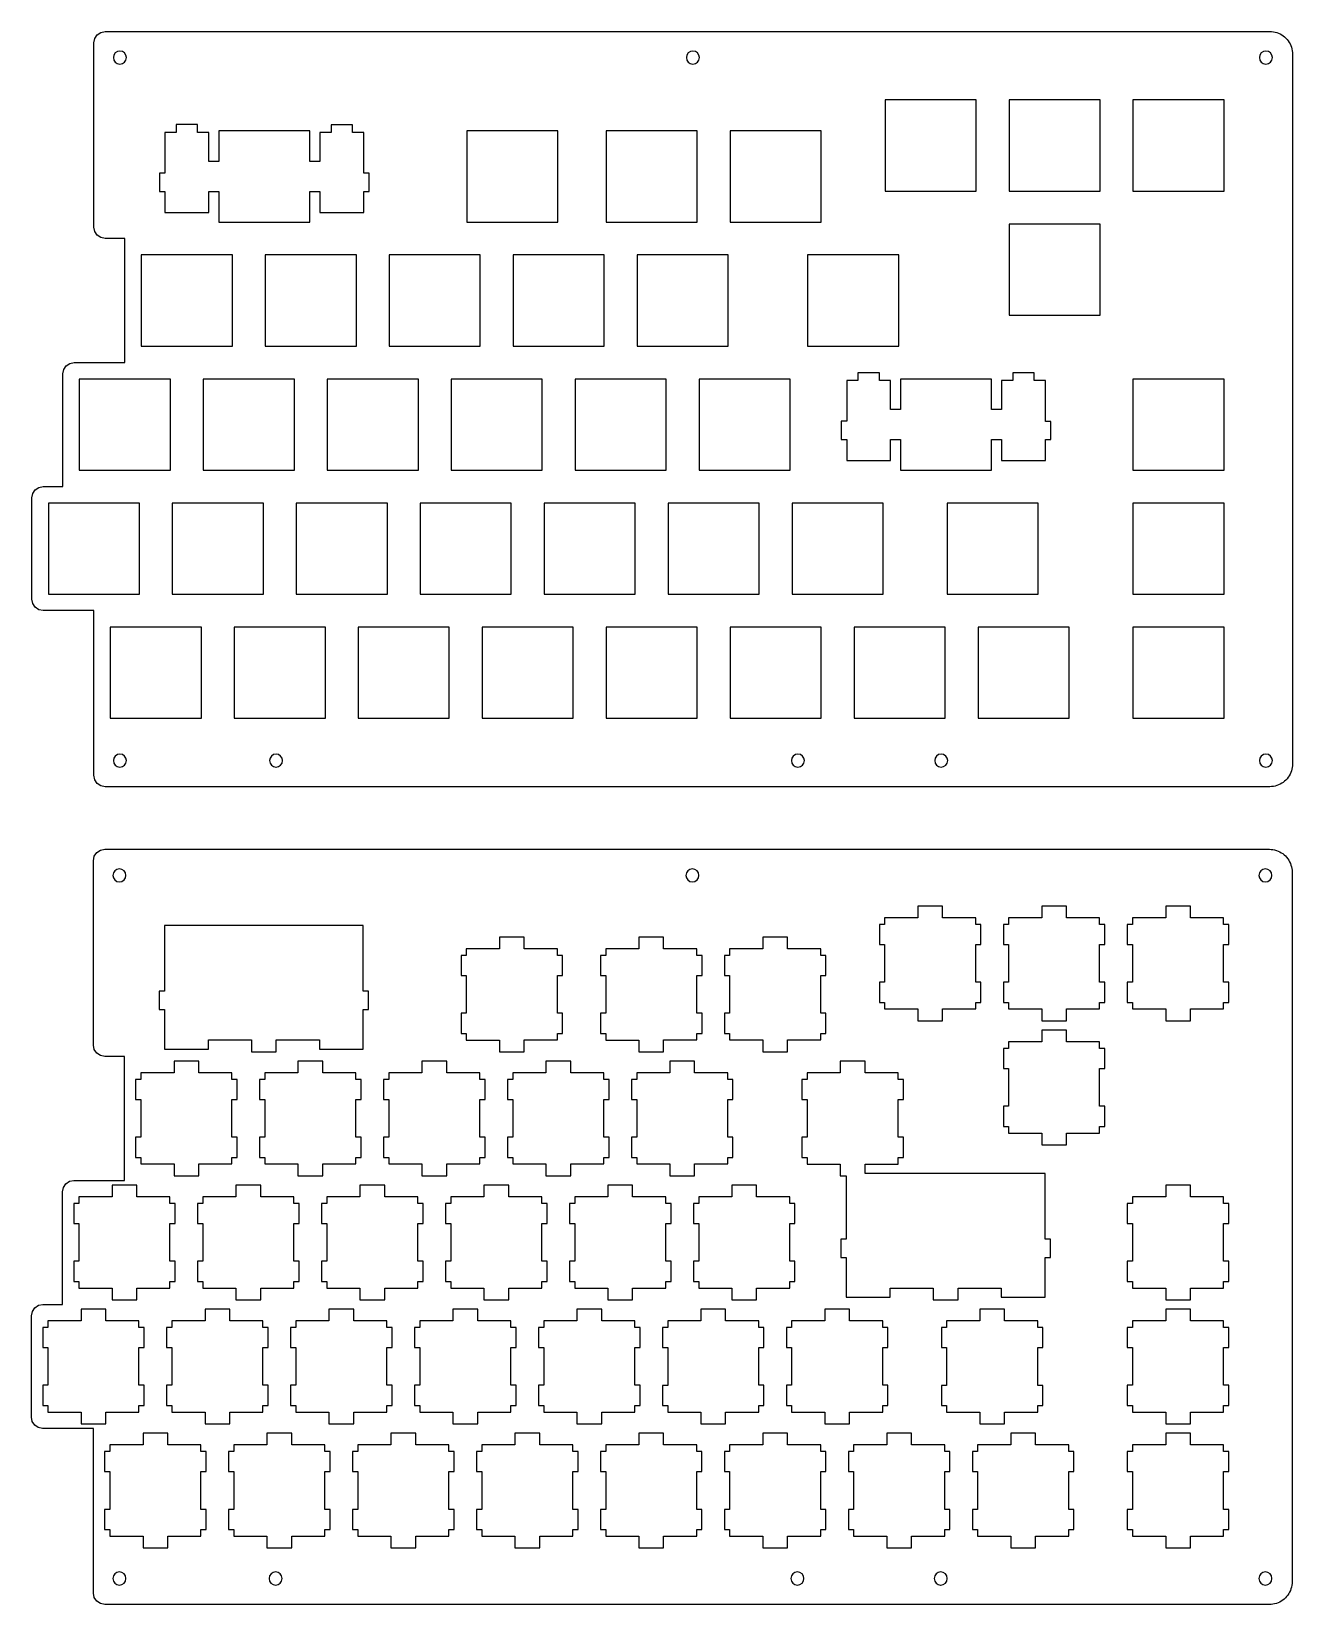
# Model space of a CAD drawing. Extents: x 6 to 199, y 23 to 265.
import ezdxf

# ---------------------------------------------------------------- set-up
doc = ezdxf.new("R2010")
doc.units = 0

msp = doc.modelspace()

# ---------------------------------------------------------------- linework, layer by layer
at = {"layer": 'Layer 1'}
for p, q in [((15.1537, 262.99274), (15.291859, 263.673128)), ((15.291859, 263.673128), (15.666991, 264.228616)), ((15.666991, 264.228616), (16.22292, 264.603093)), ((16.22292, 264.603093), (16.90347, 264.74045)), ((16.90347, 264.74045), (195.87, 264.74045)), ((195.87, 264.74045), (196.14494, 264.72905)), ((196.14494, 264.72905), (196.4178, 264.69755)), ((196.4178, 264.69755), (196.687, 264.64275)), ((196.687, 264.64275), (196.95159, 264.56885)), ((196.95159, 264.56885), (197.20896, 264.47375)), ((197.20896, 264.47375), (197.45854, 264.35903)), ((197.45854, 264.35903), (197.69883, 264.22415)), ((197.69883, 264.22415), (197.92675, 264.07222)), ((197.92675, 264.07222), (198.14275, 263.90117)), ((198.14275, 263.90117), (198.34481, 263.71514)), ((198.34481, 263.71514), (198.53083, 263.51308)), ((198.53083, 263.51308), (198.7019, 263.29707)), ((15.1537, 251.97794), (15.1537, 262.99274)), ((18.229446, 261.120748), (18.15346, 260.73794)), ((18.446173, 261.445316), (18.229446, 261.120748)), ((18.770631, 261.662209), (18.446173, 261.445316)), ((19.1534, 261.73839), (18.770631, 261.662209)), ((19.536169, 261.662209), (19.1534, 261.73839)), ((19.860627, 261.445316), (19.536169, 261.662209)), ((20.077354, 261.120748), (19.860627, 261.445316)), ((20.15334, 260.73794), (20.077354, 261.120748)), ((106.288746, 261.120748), (106.21276, 260.73794)), ((106.505473, 261.445316), (106.288746, 261.120748)), ((106.829931, 261.662209), (106.505473, 261.445316)), ((107.2127, 261.73839), (106.829931, 261.662209)), ((107.595469, 261.662209), (107.2127, 261.73839)), ((107.919927, 261.445316), (107.595469, 261.662209)), ((108.136654, 261.120748), (107.919927, 261.445316)), ((108.21264, 260.73794), (108.136654, 261.120748)), ((194.348446, 261.120748), (194.27246, 260.73794)), ((194.565173, 261.445316), (194.348446, 261.120748)), ((194.889631, 261.662209), (194.565173, 261.445316)), ((195.2724, 261.73839), (194.889631, 261.662209)), ((195.655335, 261.662364), (195.2724, 261.73839)), ((195.979976, 261.445507), (195.655335, 261.662364)), ((196.196843, 261.120873), (195.979976, 261.445507)), ((196.27288, 260.73794), (196.196843, 261.120873)), ((198.7019, 263.29707), (198.85381, 263.06919)), ((198.85381, 263.06919), (198.98868, 262.82889)), ((198.98868, 262.82889), (199.10393, 262.57878)), ((199.10393, 262.57878), (199.19903, 262.32195)), ((199.19903, 262.32195), (199.27293, 262.05684)), ((199.27293, 262.05684), (199.32663, 261.78813)), ((199.32663, 261.78813), (199.35863, 261.51476)), ((199.35863, 261.51476), (199.37003, 261.23983)), ((199.37003, 261.23983), (199.37003, 152.227)), ((18.15346, 260.73794), (18.230674, 260.351959)), ((18.230674, 260.351959), (18.441585, 260.035602)), ((18.441585, 260.035602), (18.755059, 259.82043)), ((18.755059, 259.82043), (19.13996, 259.738)), ((19.13996, 259.738), (19.14, 259.738)), ((19.14, 259.738), (19.1534, 259.738)), ((19.1534, 259.738), (19.542611, 259.816596)), ((19.542611, 259.816596), (19.860447, 260.030893)), ((19.860447, 260.030893), (20.074744, 260.348729)), ((20.074744, 260.348729), (20.15334, 260.73794)), ((106.21276, 260.73794), (106.289974, 260.351959)), ((106.289974, 260.351959), (106.500885, 260.035602)), ((106.500885, 260.035602), (106.814359, 259.82043)), ((106.814359, 259.82043), (107.19926, 259.738)), ((107.1992, 259.738), (107.2127, 259.738)), ((107.19926, 259.738), (107.1992, 259.738)), ((107.2127, 259.738), (107.601911, 259.816596)), ((107.601911, 259.816596), (107.919747, 260.030893)), ((107.919747, 260.030893), (108.134044, 260.348729)), ((108.134044, 260.348729), (108.21264, 260.73794)), ((194.27246, 260.73794), (194.349674, 260.351959)), ((194.349674, 260.351959), (194.560585, 260.035602)), ((194.560585, 260.035602), (194.874059, 259.82043)), ((194.874059, 259.82043), (195.25896, 259.738)), ((195.2589, 259.738), (195.2724, 259.738)), ((195.25896, 259.738), (195.2589, 259.738)), ((195.2724, 259.738), (195.655217, 259.813977)), ((195.655217, 259.813977), (195.979796, 260.030702)), ((195.979796, 260.030702), (196.196696, 260.355164)), ((196.196696, 260.355164), (196.27288, 260.73794)), ((150.74432, 254.2126), (136.74412, 254.2126)), ((136.74412, 254.2126), (136.74412, 240.2124)), ((150.74432, 240.2124), (150.74432, 254.2126)), ((169.79432, 254.2126), (155.79412, 254.2126)), ((155.79412, 254.2126), (155.79412, 240.2124)), ((169.79432, 240.2124), (169.79432, 254.2126)), ((188.84432, 254.2126), (174.844, 254.2126)), ((174.844, 254.2126), (174.84412, 240.2124)), ((188.84432, 240.2124), (188.84432, 254.2126)), ((15.1537, 247.17718), (15.1537, 251.97794)), ((27.79983, 249.22218), (26.07487, 249.22218)), ((26.07487, 249.22218), (26.07487, 242.95277)), ((31.09989, 250.42312), (27.79983, 250.42312)), ((27.79983, 250.42312), (27.79983, 249.22218)), ((31.09989, 249.22218), (31.09989, 250.42312)), ((32.82485, 249.22218), (31.09989, 249.22218)), ((32.82485, 244.75215), (32.82485, 249.22218)), ((48.35002, 249.45316), (34.34982, 249.45316)), ((34.34982, 249.45316), (34.34982, 244.75215)), ((48.35002, 244.74958), (48.35002, 249.45316)), ((51.59995, 249.21959), (49.87499, 249.21959)), ((49.87499, 249.21959), (49.87499, 244.74958)), ((54.90001, 250.42056), (51.59995, 250.42056)), ((51.59995, 250.42056), (51.59995, 249.21959)), ((54.90001, 249.21959), (54.90001, 250.42056)), ((56.62496, 249.21959), (54.90001, 249.21959)), ((56.62496, 242.9502), (56.62496, 249.21959)), ((86.45002, 249.4516), (72.44982, 249.4516)), ((72.44982, 249.4516), (72.44982, 235.4504)), ((86.45002, 235.4504), (86.45002, 249.4516)), ((107.88182, 249.4516), (93.8817, 249.4516)), ((93.8817, 249.4516), (93.88212, 235.4504)), ((107.88182, 235.4504), (107.88182, 249.4516)), ((126.93182, 249.4516), (112.93212, 249.4516)), ((112.93212, 249.4516), (112.93212, 235.4504)), ((126.93182, 235.4504), (126.93182, 249.4516)), ((15.1537, 234.67668), (15.1537, 247.17718)), ((34.34982, 244.75215), (32.82485, 244.75215)), ((49.87499, 244.74958), (48.35002, 244.74958)), ((26.07487, 242.95277), (25.25012, 242.95277)), ((25.25012, 242.95277), (25.25012, 240.15295)), ((57.45024, 242.9502), (56.62496, 242.9502)), ((57.45024, 240.15038), (57.45024, 242.9502)), ((25.25012, 240.15295), (26.07487, 240.15295)), ((26.07487, 240.15295), (26.07487, 236.92318)), ((32.82485, 236.92318), (32.82485, 240.15295)), ((32.82485, 240.15295), (34.34982, 240.15295)), ((34.34982, 240.15295), (34.34982, 235.4504)), ((48.35002, 235.4504), (48.35002, 240.15038)), ((48.35002, 240.15038), (49.87499, 240.15038)), ((49.87499, 240.15038), (49.87499, 236.92062)), ((56.62496, 236.92062), (56.62496, 240.15038)), ((56.62496, 240.15038), (57.45024, 240.15038)), ((136.74412, 240.2124), (150.74432, 240.2124)), ((155.79412, 240.2124), (169.79432, 240.2124)), ((174.84412, 240.2124), (188.84432, 240.2124)), ((26.07487, 236.92318), (32.82485, 236.92318)), ((49.87499, 236.92062), (56.62496, 236.92062)), ((15.291065, 233.996142), (15.1537, 234.67668)), ((34.34982, 235.4504), (48.35002, 235.4504)), ((72.44982, 235.4504), (86.45002, 235.4504)), ((93.88212, 235.4504), (107.88182, 235.4504)), ((112.93212, 235.4504), (126.93182, 235.4504)), ((169.79402, 235.1626), (155.79382, 235.1626)), ((155.79382, 235.1626), (155.79382, 221.1624)), ((169.79402, 221.1624), (169.79402, 235.1626)), ((15.665542, 233.440224), (15.291065, 233.996142)), ((16.221022, 233.065099), (15.665542, 233.440224)), ((16.9014, 232.92694), (16.221022, 233.065099)), ((19.91672, 232.92694), (16.9014, 232.92694)), ((19.91672, 213.87904), (19.91672, 232.92694)), ((36.44402, 230.4016), (22.44382, 230.4016)), ((22.44382, 230.4016), (22.44382, 216.4004)), ((36.44402, 216.4004), (36.44402, 230.4016)), ((55.49402, 230.4016), (41.49382, 230.4016)), ((41.49382, 230.4016), (41.49382, 216.4004)), ((55.49402, 216.4004), (55.49402, 230.4016)), ((74.54402, 230.4016), (60.54382, 230.4016)), ((60.54382, 230.4016), (60.54382, 216.4004)), ((74.54402, 216.4004), (74.54402, 230.4016)), ((93.59402, 230.4016), (79.59382, 230.4016)), ((79.59382, 230.4016), (79.59382, 216.4004)), ((93.59402, 216.4004), (93.59402, 230.4016)), ((112.64402, 230.4016), (98.6437, 230.4016)), ((98.6437, 230.4016), (98.64382, 216.4004)), ((112.64402, 216.4004), (112.64402, 230.4016)), ((138.83772, 230.4016), (124.83752, 230.4016)), ((124.83752, 230.4016), (124.83752, 216.4004)), ((138.83772, 216.4004), (138.83772, 230.4016)), ((155.79382, 221.1624), (169.79402, 221.1624)), ((22.44382, 216.4004), (36.44402, 216.4004)), ((41.49382, 216.4004), (55.49402, 216.4004)), ((60.54382, 216.4004), (74.54402, 216.4004)), ((79.59382, 216.4004), (93.59402, 216.4004)), ((98.64382, 216.4004), (112.64402, 216.4004)), ((124.83752, 216.4004), (138.83772, 216.4004)), ((10.39172, 212.13134), (10.529881, 212.811723)), ((10.529881, 212.811723), (10.905011, 213.367206)), ((10.905011, 213.367206), (11.460935, 213.741681)), ((11.460935, 213.741681), (12.14148, 213.87904)), ((12.14148, 213.87904), (19.91672, 213.87904)), ((10.39172, 194.82904), (10.39172, 212.13134)), ((26.91902, 211.3516), (12.91882, 211.3516)), ((12.91882, 211.3516), (12.91882, 197.3504)), ((26.91902, 197.3504), (26.91902, 211.3516)), ((45.96902, 211.3516), (31.96882, 211.3516)), ((31.96882, 211.3516), (31.96882, 197.3504)), ((45.96902, 197.3504), (45.96902, 211.3516)), ((65.01902, 211.3516), (51.01882, 211.3516)), ((51.01882, 211.3516), (51.01882, 197.3504)), ((65.01902, 197.3504), (65.01902, 211.3516)), ((84.06902, 211.3516), (70.06882, 211.3516)), ((70.06882, 211.3516), (70.06882, 197.3504)), ((84.06902, 197.3504), (84.06902, 211.3516)), ((103.11902, 211.3516), (89.1187, 211.3516)), ((89.1187, 211.3516), (89.11882, 197.3504)), ((103.11902, 197.3504), (103.11902, 211.3516)), ((122.16902, 211.3516), (108.16882, 211.3516)), ((108.16882, 211.3516), (108.16882, 197.3504)), ((122.16902, 197.3504), (122.16902, 211.3516)), ((132.57455, 211.12218), (130.84958, 211.12218)), ((130.84958, 211.12218), (130.84958, 204.85277)), ((135.87459, 212.32312), (132.57455, 212.32312)), ((132.57455, 212.32312), (132.57455, 211.12218)), ((135.87459, 211.12218), (135.87459, 212.32312)), ((137.59957, 211.12218), (135.87459, 211.12218)), ((137.59957, 206.65318), (137.59957, 211.12218)), ((153.12472, 211.35316), (139.12452, 211.35316)), ((139.12452, 211.35316), (139.12452, 206.65318)), ((153.12472, 206.65061), (153.12472, 211.35316)), ((156.37465, 211.11959), (154.6497, 211.11959)), ((154.6497, 211.11959), (154.6497, 206.65061)), ((159.67472, 212.32056), (156.37465, 212.32056)), ((156.37465, 212.32056), (156.37465, 211.11959)), ((159.67472, 211.11959), (159.67472, 212.32056)), ((161.39967, 211.11959), (159.67472, 211.11959)), ((161.39967, 204.8502), (161.39967, 211.11959)), ((188.84402, 211.3516), (174.84382, 211.3516)), ((174.84382, 211.3516), (174.84382, 197.3504)), ((188.84402, 197.3504), (188.84402, 211.3516)), ((139.12452, 206.65318), (137.59957, 206.65318)), ((154.6497, 206.65061), (153.12472, 206.65061)), ((130.84958, 204.85277), (130.02484, 204.85277)), ((130.02484, 204.85277), (130.02484, 202.05295)), ((162.22494, 204.8502), (161.39967, 204.8502)), ((162.22494, 202.05038), (162.22494, 204.8502)), ((130.02484, 202.05295), (130.84958, 202.05295)), ((130.84958, 202.05295), (130.84958, 198.82318)), ((137.59957, 198.82318), (137.59957, 202.05295)), ((137.59957, 202.05295), (139.12452, 202.05295)), ((139.12452, 202.05295), (139.12452, 197.3504)), ((153.12472, 197.3504), (153.12472, 202.05038)), ((153.12472, 202.05038), (154.6497, 202.05038)), ((154.6497, 202.05038), (154.6497, 198.82062)), ((161.39967, 198.82062), (161.39967, 202.05038)), ((161.39967, 202.05038), (162.22494, 202.05038)), ((130.84958, 198.82318), (137.59957, 198.82318)), ((154.6497, 198.82062), (161.39967, 198.82062)), ((12.91882, 197.3504), (26.91902, 197.3504)), ((31.96882, 197.3504), (45.96902, 197.3504)), ((51.01882, 197.3504), (65.01902, 197.3504)), ((70.06882, 197.3504), (84.06902, 197.3504)), ((89.11882, 197.3504), (103.11902, 197.3504)), ((108.16882, 197.3504), (122.16902, 197.3504)), ((139.12452, 197.3504), (153.12472, 197.3504)), ((174.84382, 197.3504), (188.84402, 197.3504)), ((5.6287, 193.08134), (5.766862, 193.761725)), ((5.766862, 193.761725), (6.141994, 194.317209)), ((6.141994, 194.317209), (6.697922, 194.691684)), ((6.697922, 194.691684), (7.37847, 194.82904)), ((7.37847, 194.82904), (10.39172, 194.82904)), ((5.6287, 177.52674), (5.6287, 193.08134)), ((22.1563, 192.3016), (8.15667, 192.3016)), ((8.15667, 192.3016), (8.15682, 178.3004)), ((22.1563, 178.3004), (22.1563, 192.3016)), ((41.20652, 192.3016), (27.20682, 192.3016)), ((27.20682, 192.3016), (27.20682, 178.3004)), ((41.20652, 178.3004), (41.20652, 192.3016)), ((60.25652, 192.3016), (46.25682, 192.3016)), ((46.25682, 192.3016), (46.25682, 178.3004)), ((60.25652, 178.3004), (60.25652, 192.3016)), ((79.30602, 192.3016), (65.30682, 192.3016)), ((65.30682, 192.3016), (65.30682, 178.3004)), ((79.30602, 178.3004), (79.30602, 192.3016)), ((98.35652, 192.3016), (84.35682, 192.3016)), ((84.35682, 192.3016), (84.35682, 178.3004)), ((98.35652, 178.3004), (98.35652, 192.3016)), ((117.40652, 192.3016), (103.40682, 192.3016)), ((103.40682, 192.3016), (103.40682, 178.3004)), ((117.40652, 178.3004), (117.40652, 192.3016)), ((136.45652, 192.3016), (122.45682, 192.3016)), ((122.45682, 192.3016), (122.45682, 178.3004)), ((136.45652, 178.3004), (136.45652, 192.3016)), ((160.26902, 192.3016), (146.26882, 192.3016)), ((146.26882, 192.3016), (146.26882, 178.3004)), ((160.26902, 178.3004), (160.26902, 192.3016)), ((188.84402, 192.3016), (174.84382, 192.3016)), ((174.84382, 192.3016), (174.84382, 178.3004)), ((188.84402, 178.3004), (188.84402, 192.3016)), ((5.766065, 176.846202), (5.6287, 177.52674)), ((6.140542, 176.290284), (5.766065, 176.846202)), ((8.15682, 178.3004), (22.1563, 178.3004)), ((27.20682, 178.3004), (41.20652, 178.3004)), ((46.25682, 178.3004), (60.25652, 178.3004)), ((65.30682, 178.3004), (79.30602, 178.3004)), ((84.35682, 178.3004), (98.35652, 178.3004)), ((103.40682, 178.3004), (117.40652, 178.3004)), ((122.45682, 178.3004), (136.45652, 178.3004)), ((146.26882, 178.3004), (160.26902, 178.3004)), ((174.84382, 178.3004), (188.84402, 178.3004)), ((6.696022, 175.915159), (6.140542, 176.290284)), ((7.3764, 175.777), (6.696022, 175.915159)), ((9.13546, 175.777), (7.3764, 175.777)), ((15.1537, 175.777), (9.13546, 175.777)), ((15.1537, 162.7737), (15.1537, 175.777)), ((31.68152, 173.2516), (17.68182, 173.2516)), ((17.68182, 173.2516), (17.68182, 159.2504)), ((31.68152, 159.2504), (31.68152, 173.2516)), ((50.73152, 173.2516), (36.73182, 173.2516)), ((36.73182, 173.2516), (36.73182, 159.2504)), ((50.73152, 159.2504), (50.73152, 173.2516)), ((69.78152, 173.2516), (55.78182, 173.2516)), ((55.78182, 173.2516), (55.78182, 159.2504)), ((69.78152, 159.2504), (69.78152, 173.2516)), ((88.83152, 173.2516), (74.83182, 173.2516)), ((74.83182, 173.2516), (74.83182, 159.2504)), ((88.83152, 159.2504), (88.83152, 173.2516)), ((107.88152, 173.2516), (93.8817, 173.2516)), ((93.8817, 173.2516), (93.88182, 159.2504)), ((107.88152, 159.2504), (107.88152, 173.2516)), ((126.93152, 173.2516), (112.93182, 173.2516)), ((112.93182, 173.2516), (112.93182, 159.2504)), ((126.93152, 159.2504), (126.93152, 173.2516)), ((145.98202, 173.2501), (131.98182, 173.2501)), ((131.98182, 173.2501), (131.98182, 159.2504)), ((145.98202, 159.2504), (145.98202, 173.2501)), ((165.03152, 173.2501), (151.03182, 173.2501)), ((151.03182, 173.2501), (151.03182, 159.2504)), ((165.03152, 159.2504), (165.03152, 173.2501)), ((188.84402, 173.2516), (174.84382, 173.2516)), ((174.84382, 173.2516), (174.84382, 159.2504)), ((188.84402, 159.2504), (188.84402, 173.2516)), ((15.1537, 156.72602), (15.1537, 162.7737)), ((17.68182, 159.2504), (31.68152, 159.2504)), ((36.73182, 159.2504), (50.73152, 159.2504)), ((55.78182, 159.2504), (69.78152, 159.2504)), ((74.83182, 159.2504), (88.83152, 159.2504)), ((93.88182, 159.2504), (107.88152, 159.2504)), ((112.93182, 159.2504), (126.93152, 159.2504)), ((131.98182, 159.2504), (145.98202, 159.2504)), ((151.03182, 159.2504), (165.03152, 159.2504)), ((174.84382, 159.2504), (188.84402, 159.2504)), ((15.1537, 150.47677), (15.1537, 156.72602)), ((18.229468, 153.109065), (18.15348, 152.72626)), ((18.15348, 152.72626), (18.230694, 152.340279)), ((18.446196, 153.43363), (18.229468, 153.109065)), ((18.230694, 152.340279), (18.441605, 152.023922)), ((18.770653, 153.65052), (18.446196, 153.43363)), ((19.15342, 153.7267), (18.770653, 153.65052)), ((19.536187, 153.65052), (19.15342, 153.7267)), ((19.860644, 153.43363), (19.536187, 153.65052)), ((19.860467, 152.019213), (20.074764, 152.337049)), ((20.077372, 153.109065), (19.860644, 153.43363)), ((20.074764, 152.337049), (20.15336, 152.72626)), ((20.15336, 152.72626), (20.077372, 153.109065)), ((42.228568, 153.109065), (42.15258, 152.72626)), ((42.15258, 152.72626), (42.229795, 152.340276)), ((42.445296, 153.43363), (42.228568, 153.109065)), ((42.229795, 152.340276), (42.440709, 152.023919)), ((42.769753, 153.65052), (42.445296, 153.43363)), ((43.15252, 153.7267), (42.769753, 153.65052)), ((43.535287, 153.65052), (43.15252, 153.7267)), ((43.859744, 153.43363), (43.535287, 153.65052)), ((43.859567, 152.019213), (44.073864, 152.337049)), ((44.076472, 153.109065), (43.859744, 153.43363)), ((44.073864, 152.337049), (44.15246, 152.72626)), ((44.15246, 152.72626), (44.076472, 153.109065)), ((122.428968, 153.109065), (122.35298, 152.72626)), ((122.35298, 152.72626), (122.430139, 152.340405)), ((122.645696, 153.43363), (122.428968, 153.109065)), ((122.430139, 152.340405), (122.640917, 152.024106)), ((122.970153, 153.65052), (122.645696, 153.43363)), ((123.35292, 153.7267), (122.970153, 153.65052)), ((123.735687, 153.65052), (123.35292, 153.7267)), ((124.060144, 153.43363), (123.735687, 153.65052)), ((124.059967, 152.019213), (124.274264, 152.337049)), ((124.276872, 153.109065), (124.060144, 153.43363)), ((124.274264, 152.337049), (124.35286, 152.72626)), ((124.35286, 152.72626), (124.276872, 153.109065)), ((144.448376, 153.115471), (144.36978, 152.72626)), ((144.36978, 152.72626), (144.446994, 152.340279)), ((144.446994, 152.340279), (144.657905, 152.023922)), ((144.662673, 153.433307), (144.448376, 153.115471)), ((144.980509, 153.647604), (144.662673, 153.433307)), ((145.36972, 153.7262), (144.980509, 153.647604)), ((145.752525, 153.650212), (145.36972, 153.7262)), ((146.07709, 153.433484), (145.752525, 153.650212)), ((146.29398, 153.109027), (146.07709, 153.433484)), ((146.07709, 152.019036), (146.29398, 152.343493)), ((146.37016, 152.72626), (146.29398, 153.109027)), ((146.29398, 152.343493), (146.37016, 152.72626)), ((194.348668, 153.109065), (194.27268, 152.72626)), ((194.27268, 152.72626), (194.349894, 152.340279)), ((194.565396, 153.43363), (194.348668, 153.109065)), ((194.349894, 152.340279), (194.560805, 152.023922)), ((194.889853, 153.65052), (194.565396, 153.43363)), ((195.27262, 153.7267), (194.889853, 153.65052)), ((195.655553, 153.650675), (195.27262, 153.7267)), ((195.980193, 153.433821), (195.655553, 153.650675)), ((195.980016, 152.019022), (196.196916, 152.343484)), ((196.19706, 153.109189), (195.980193, 153.433821)), ((196.196916, 152.343484), (196.2731, 152.72626)), ((196.2731, 152.72626), (196.19706, 153.109189)), ((15.291056, 149.796222), (15.1537, 150.47677)), ((18.441605, 152.023922), (18.755079, 151.80875)), ((18.755079, 151.80875), (19.13998, 151.72632)), ((19.13998, 151.72632), (19.14002, 151.72632)), ((19.14002, 151.72632), (19.15342, 151.72632)), ((19.15342, 151.72632), (19.542631, 151.804916)), ((19.542631, 151.804916), (19.860467, 152.019213)), ((42.440709, 152.023919), (42.754186, 151.808747)), ((42.754186, 151.808747), (43.13909, 151.72632)), ((43.13909, 151.72632), (43.13912, 151.72632)), ((43.13912, 151.72632), (43.15252, 151.72632)), ((43.15252, 151.72632), (43.541731, 151.804916)), ((43.541731, 151.804916), (43.859567, 152.019213)), ((122.640917, 152.024106), (122.954219, 151.8089)), ((122.954219, 151.8089), (123.33895, 151.72632)), ((123.33892, 151.72632), (123.35292, 151.72632)), ((123.33895, 151.72632), (123.33892, 151.72632)), ((123.35292, 151.72632), (123.742131, 151.804916)), ((123.742131, 151.804916), (124.059967, 152.019213)), ((144.657905, 152.023922), (144.971379, 151.80875)), ((144.971379, 151.80875), (145.35628, 151.72632)), ((145.35622, 151.72632), (145.36972, 151.72632)), ((145.35628, 151.72632), (145.35622, 151.72632)), ((145.36972, 151.72632), (145.752525, 151.802308)), ((145.752525, 151.802308), (146.07709, 152.019036)), ((194.560805, 152.023922), (194.874279, 151.80875)), ((194.874279, 151.80875), (195.25918, 151.72632)), ((195.25912, 151.72632), (195.27262, 151.72632)), ((195.25918, 151.72632), (195.25912, 151.72632)), ((195.27262, 151.72632), (195.655437, 151.802297)), ((195.655437, 151.802297), (195.980016, 152.019022)), ((198.53083, 149.95325), (198.34481, 149.75222)), ((198.7019, 150.16926), (198.53083, 149.95325)), ((198.85381, 150.39817), (198.7019, 150.16926)), ((198.98868, 150.63794), (198.85381, 150.39817)), ((199.10393, 150.88704), (198.98868, 150.63794)), ((199.19903, 151.14491), (199.10393, 150.88704)), ((199.27293, 151.40896), (199.19903, 151.14491)), ((199.32663, 151.67923), (199.27293, 151.40896)), ((199.35863, 151.95207), (199.32663, 151.67923)), ((199.37003, 152.227), (199.35863, 151.95207)), ((15.665531, 149.240294), (15.291056, 149.796222)), ((16.221015, 148.865162), (15.665531, 149.240294)), ((16.9014, 148.727), (16.221015, 148.865162)), ((195.87, 148.72648), (16.9014, 148.727)), ((196.14494, 148.73728), (195.87, 148.72648)), ((196.4178, 148.77038), (196.14494, 148.73728)), ((196.687, 148.82308), (196.4178, 148.77038)), ((196.95159, 148.89798), (196.687, 148.82308)), ((197.20896, 148.99308), (196.95159, 148.89798)), ((197.45854, 149.10833), (197.20896, 148.99308)), ((197.69883, 149.24218), (197.45854, 149.10833)), ((197.92675, 149.39514), (197.69883, 149.24218)), ((198.14275, 149.56516), (197.92675, 149.39514)), ((198.34481, 149.75222), (198.14275, 149.56516)), ((15.08592, 137.35844), (15.224087, 138.038816)), ((15.224087, 138.038816), (15.599218, 138.594293)), ((15.599218, 138.594293), (16.15514, 138.968763)), ((16.15514, 138.968763), (16.83568, 139.10612)), ((16.83568, 139.10612), (195.802, 139.10612)), ((195.802, 139.10612), (196.0769, 139.09532)), ((196.0769, 139.09532), (196.34977, 139.06332)), ((196.34977, 139.06332), (196.61901, 139.00902)), ((196.61901, 139.00902), (196.88359, 138.93512)), ((196.88359, 138.93512), (197.14093, 138.84002)), ((197.14093, 138.84002), (197.39053, 138.7253)), ((197.39053, 138.7253), (197.63083, 138.59041)), ((197.63083, 138.59041), (197.85871, 138.4385)), ((197.85871, 138.4385), (198.07472, 138.26745)), ((198.07472, 138.26745), (198.27678, 138.08141)), ((198.27678, 138.08141), (198.46281, 137.87935)), ((198.46281, 137.87935), (198.63386, 137.66335)), ((15.08592, 126.34364), (15.08592, 137.35844)), ((18.164356, 135.492151), (18.08576, 135.10294)), ((18.378653, 135.809987), (18.164356, 135.492151)), ((18.696489, 136.024284), (18.378653, 135.809987)), ((19.0857, 136.10288), (18.696489, 136.024284)), ((19.474911, 136.024284), (19.0857, 136.10288)), ((19.792747, 135.809987), (19.474911, 136.024284)), ((20.007044, 135.492151), (19.792747, 135.809987)), ((20.08564, 135.10294), (20.007044, 135.492151)), ((106.223683, 135.492144), (106.14509, 135.10294)), ((106.437973, 135.809976), (106.223683, 135.492144)), ((106.755798, 136.024275), (106.437973, 135.809976)), ((107.145, 136.10288), (106.755798, 136.024275)), ((107.534211, 136.024284), (107.145, 136.10288)), ((107.852047, 135.809987), (107.534211, 136.024284)), ((108.066344, 135.492151), (107.852047, 135.809987)), ((108.14494, 135.10294), (108.066344, 135.492151)), ((194.283456, 135.492151), (194.20486, 135.10294)), ((194.497753, 135.809987), (194.283456, 135.492151)), ((194.815589, 136.024284), (194.497753, 135.809987)), ((195.2048, 136.10288), (194.815589, 136.024284)), ((195.594011, 136.024284), (195.2048, 136.10288)), ((195.911847, 135.809987), (195.594011, 136.024284)), ((196.126144, 135.492151), (195.911847, 135.809987)), ((196.20474, 135.10294), (196.126144, 135.492151)), ((198.63386, 137.66335), (198.78579, 137.43546)), ((198.78579, 137.43546), (198.92067, 137.19517)), ((198.92067, 137.19517), (199.0359, 136.94506)), ((199.0359, 136.94506), (199.131, 136.68822)), ((199.131, 136.68822), (199.2049, 136.42311)), ((199.2049, 136.42311), (199.2586, 136.15441)), ((199.2586, 136.15441), (199.2907, 135.88104)), ((199.2907, 135.88104), (199.3021, 135.6061)), ((199.3021, 135.6061), (199.3021, 26.5933)), ((18.08576, 135.10294), (18.162974, 134.716959)), ((18.162974, 134.716959), (18.373885, 134.400602)), ((18.373885, 134.400602), (18.687359, 134.18543)), ((18.687359, 134.18543), (19.07226, 134.103)), ((19.07226, 134.103), (19.0723, 134.103)), ((19.0723, 134.103), (19.0857, 134.103)), ((19.0857, 134.103), (19.474911, 134.181596)), ((19.474911, 134.181596), (19.792747, 134.395893)), ((19.792747, 134.395893), (20.007044, 134.713729)), ((20.007044, 134.713729), (20.08564, 135.10294)), ((106.14509, 135.10294), (106.222249, 134.717085)), ((106.222249, 134.717085), (106.433027, 134.400786)), ((106.433027, 134.400786), (106.746329, 134.18558)), ((106.746329, 134.18558), (107.13106, 134.103)), ((107.131, 134.103), (107.145, 134.103)), ((107.13106, 134.103), (107.131, 134.103)), ((107.145, 134.103), (107.534211, 134.181596)), ((107.534211, 134.181596), (107.852047, 134.395893)), ((107.852047, 134.395893), (108.066344, 134.713729)), ((108.066344, 134.713729), (108.14494, 135.10294)), ((194.20486, 135.10294), (194.282074, 134.716959)), ((194.282074, 134.716959), (194.492985, 134.400602)), ((194.492985, 134.400602), (194.806459, 134.18543)), ((194.806459, 134.18543), (195.19136, 134.103)), ((195.1913, 134.103), (195.2048, 134.103)), ((195.19136, 134.103), (195.1913, 134.103)), ((195.2048, 134.103), (195.594011, 134.181596)), ((195.594011, 134.181596), (195.911847, 134.395893)), ((195.911847, 134.395893), (196.126144, 134.713729)), ((196.126144, 134.713729), (196.20474, 135.10294)), ((141.7702, 128.57639), (136.67594, 128.57639)), ((136.67594, 128.57639), (136.67594, 127.57645)), ((145.58134, 130.38712), (141.7702, 130.38712)), ((141.7702, 130.38712), (141.7702, 128.57639)), ((145.58134, 128.57639), (145.58134, 130.38712)), ((150.6756, 128.57639), (145.58134, 128.57639)), ((150.6756, 127.57645), (150.6756, 128.57639)), ((160.8202, 128.57639), (155.72594, 128.57639)), ((155.72594, 128.57639), (155.72594, 127.57645)), ((164.63134, 130.38712), (160.8202, 130.38712)), ((160.8202, 130.38712), (160.8202, 128.57639)), ((164.63134, 128.57639), (164.63134, 130.38712)), ((169.7256, 128.57639), (164.63134, 128.57639)), ((169.7256, 127.57645), (169.7256, 128.57639)), ((179.8702, 128.57639), (174.77594, 128.57639)), ((174.77594, 128.57639), (174.77594, 127.57645)), ((183.68134, 130.38712), (179.8702, 130.38712)), ((179.8702, 130.38712), (179.8702, 128.57639)), ((183.68134, 128.57639), (183.68134, 130.38712)), ((188.7756, 128.57639), (183.68134, 128.57639)), ((188.7756, 127.57645), (188.7756, 128.57639)), ((15.08592, 121.54291), (15.08592, 126.34364)), ((56.55728, 127.41521), (26.00668, 127.41521)), ((26.00668, 127.41521), (26.00668, 123.58497)), ((56.55728, 123.58497), (56.55728, 127.41521)), ((136.67594, 127.57645), (135.876, 127.57645)), ((135.876, 127.57645), (135.876, 124.47691)), ((151.47557, 127.57645), (150.6756, 127.57645)), ((151.47557, 124.47691), (151.47557, 127.57645)), ((155.72594, 127.57645), (154.926, 127.57645)), ((154.926, 127.57645), (154.926, 124.47691)), ((170.52557, 127.57645), (169.7256, 127.57645)), ((170.52557, 124.47691), (170.52557, 127.57645)), ((174.77594, 127.57645), (173.976, 127.57645)), ((173.976, 127.57645), (173.976, 124.47691)), ((189.57557, 127.57645), (188.7756, 127.57645)), ((189.57557, 124.47691), (189.57557, 127.57645)), ((26.00668, 123.58497), (26.00668, 118.24936)), ((56.55728, 118.24936), (56.55728, 123.58497)), ((77.47744, 123.8113), (72.38267, 123.8113)), ((72.38267, 123.8113), (72.38267, 122.81086)), ((81.28857, 125.62102), (77.47744, 125.62102)), ((77.47744, 125.62102), (77.47744, 123.8113)), ((81.28857, 123.8113), (81.28857, 125.62102)), ((86.38283, 123.8113), (81.28857, 123.8113)), ((86.38283, 122.81189), (86.38283, 123.8113)), ((98.9082, 123.81233), (93.81394, 123.81233)), ((93.81394, 123.81233), (93.81394, 122.81189)), ((102.71934, 125.62205), (98.9082, 125.62205)), ((98.9082, 125.62205), (98.9082, 123.81233)), ((102.71934, 123.81233), (102.71934, 125.62205)), ((107.8136, 123.81233), (102.71934, 123.81233)), ((107.8136, 122.81189), (107.8136, 123.81233)), ((117.9582, 123.81439), (112.86394, 123.81439)), ((112.86394, 123.81439), (112.86394, 122.81445)), ((121.76934, 125.62515), (117.9582, 125.62515)), ((117.9582, 125.62515), (117.9582, 123.81439)), ((121.76934, 123.81439), (121.76934, 125.62515)), ((126.8636, 123.81439), (121.76934, 123.81439)), ((126.8636, 122.81445), (126.8636, 123.81439)), ((135.876, 124.47691), (136.67594, 124.47691)), ((136.67594, 124.47691), (136.67594, 118.67674)), ((150.6756, 118.67674), (150.6756, 124.47691)), ((150.6756, 124.47691), (151.47557, 124.47691)), ((154.926, 124.47691), (155.72594, 124.47691)), ((155.72594, 124.47691), (155.72594, 118.67674)), ((169.7256, 118.67674), (169.7256, 124.47691)), ((169.7256, 124.47691), (170.52557, 124.47691)), ((173.976, 124.47691), (174.77594, 124.47691)), ((174.77594, 124.47691), (174.77594, 118.67674)), ((188.7756, 118.67674), (188.7756, 124.47691)), ((188.7756, 124.47691), (189.57557, 124.47691)), ((15.08592, 109.04241), (15.08592, 121.54291)), ((72.38267, 122.81086), (71.58272, 122.81086)), ((71.58272, 122.81086), (71.58272, 119.71129)), ((87.1828, 122.81189), (86.38283, 122.81189)), ((87.1828, 119.71285), (87.1828, 122.81189)), ((93.81394, 122.81189), (93.01397, 122.81189)), ((93.01397, 122.81189), (93.01397, 119.71182)), ((108.61354, 122.81189), (107.8136, 122.81189)), ((108.61354, 119.71285), (108.61354, 122.81189)), ((112.86394, 122.81445), (112.06397, 122.81445)), ((112.06397, 122.81445), (112.06397, 119.71491)), ((127.66354, 122.81445), (126.8636, 122.81445)), ((127.66354, 119.71491), (127.66354, 122.81445)), ((71.58272, 119.71129), (72.38215, 119.71129)), ((72.38215, 119.71129), (72.38215, 113.91115)), ((86.38283, 113.91268), (86.38283, 119.71285)), ((86.38283, 119.71285), (87.1828, 119.71285)), ((93.01397, 119.71182), (93.81394, 119.71182)), ((93.81394, 119.71182), (93.81394, 113.91165)), ((107.8136, 113.91268), (107.8136, 119.71285)), ((107.8136, 119.71285), (108.61354, 119.71285)), ((112.06397, 119.71491), (112.86394, 119.71491)), ((112.86394, 119.71491), (112.86394, 113.91474)), ((126.8636, 113.91474), (126.8636, 119.71491)), ((126.8636, 119.71491), (127.66354, 119.71491)), ((136.67594, 118.67674), (135.876, 118.67674)), ((135.876, 118.67674), (135.876, 115.57667)), ((151.47557, 118.67674), (150.6756, 118.67674)), ((151.47557, 115.57667), (151.47557, 118.67674)), ((155.72594, 118.67674), (154.926, 118.67674)), ((154.926, 118.67674), (154.926, 115.57667)), ((170.52557, 118.67674), (169.7256, 118.67674)), ((170.52557, 115.57667), (170.52557, 118.67674)), ((174.77594, 118.67674), (173.976, 118.67674)), ((173.976, 118.67674), (173.976, 115.57667)), ((189.57557, 118.67674), (188.7756, 118.67674)), ((189.57557, 115.57667), (189.57557, 118.67674)), ((26.00668, 117.31557), (25.18192, 117.31557)), ((25.18192, 117.31557), (25.18192, 114.51574)), ((26.00668, 118.24936), (26.00668, 117.31557)), ((56.55728, 117.31557), (56.55728, 118.24936)), ((57.38203, 117.31557), (56.55728, 117.31557)), ((57.38203, 114.51574), (57.38203, 117.31557)), ((25.18192, 114.51574), (26.00668, 114.51574)), ((26.00668, 114.51574), (26.00668, 111.28598)), ((56.55728, 111.28598), (56.55728, 114.51574)), ((56.55728, 114.51574), (57.38203, 114.51574)), ((72.38215, 113.91115), (71.58272, 113.91115)), ((71.58272, 113.91115), (71.58272, 110.81211)), ((87.1828, 113.91268), (86.38283, 113.91268)), ((87.1828, 110.81364), (87.1828, 113.91268)), ((93.81394, 113.91165), (93.01397, 113.91165)), ((93.01397, 113.91165), (93.01397, 110.81158)), ((108.61354, 113.91268), (107.8136, 113.91268)), ((108.61354, 110.81364), (108.61354, 113.91268)), ((112.86394, 113.91474), (112.06397, 113.91474)), ((112.06397, 113.91474), (112.06397, 110.81571)), ((127.66354, 113.91474), (126.8636, 113.91474)), ((127.66354, 110.81467), (127.66354, 113.91474)), ((135.876, 115.57667), (136.67594, 115.57667)), ((136.67594, 115.57667), (136.67594, 114.57673)), ((136.67594, 114.57673), (141.7702, 114.57673)), ((141.7702, 114.57673), (141.7702, 112.76598)), ((145.58134, 112.76598), (145.58134, 114.57673)), ((145.58134, 114.57673), (150.6756, 114.57673)), ((150.6756, 114.57673), (150.6756, 115.57667)), ((150.6756, 115.57667), (151.47557, 115.57667)), ((154.926, 115.57667), (155.72594, 115.57667)), ((155.72594, 115.57667), (155.72594, 114.57673)), ((155.72594, 114.57673), (160.8202, 114.57673)), ((160.8202, 114.57673), (160.8202, 112.76598)), ((164.63134, 112.76598), (164.63134, 114.57673)), ((164.63134, 114.57673), (169.7256, 114.57673)), ((169.7256, 114.57673), (169.7256, 115.57667)), ((169.7256, 115.57667), (170.52557, 115.57667)), ((173.976, 115.57667), (174.77594, 115.57667)), ((174.77594, 115.57667), (174.77594, 114.57673)), ((174.77594, 114.57673), (179.8702, 114.57673)), ((179.8702, 114.57673), (179.8702, 112.76598)), ((183.68134, 112.76598), (183.68134, 114.57673)), ((183.68134, 114.57673), (188.7756, 114.57673)), ((188.7756, 114.57673), (188.7756, 115.57667)), ((188.7756, 115.57667), (189.57557, 115.57667)), ((26.00668, 111.28598), (26.00668, 108.39572)), ((56.55728, 108.39572), (56.55728, 111.28598)), ((141.7702, 112.76598), (145.58134, 112.76598)), ((160.8202, 112.76598), (164.63134, 112.76598)), ((164.63148, 111.33796), (160.82034, 111.33796)), ((160.82034, 111.33796), (160.82034, 109.52723)), ((164.63148, 109.52723), (164.63148, 111.33796)), ((179.8702, 112.76598), (183.68134, 112.76598)), ((15.223275, 108.361864), (15.08592, 109.04241)), ((32.75665, 108.39572), (32.75665, 109.81473)), ((32.75665, 109.81473), (34.28163, 109.81473)), ((34.28163, 109.81473), (39.37589, 109.81473)), ((39.37589, 109.81473), (39.3759, 108.004)), ((43.18807, 108.004), (43.18807, 109.81473)), ((43.18807, 109.81473), (48.28233, 109.81473)), ((48.28233, 109.81473), (49.8073, 109.81473)), ((49.8073, 109.81473), (49.8073, 108.39572)), ((71.58272, 110.81211), (72.38215, 110.81211)), ((72.38215, 110.81211), (72.38215, 109.8132)), ((72.38215, 109.8132), (77.4764, 109.8132)), ((77.4764, 109.8132), (77.4764, 108.004)), ((81.28857, 108.004), (81.28857, 109.81473)), ((81.28857, 109.81473), (86.38283, 109.81473)), ((86.38283, 109.81473), (86.38283, 110.81364)), ((86.38283, 110.81364), (87.1828, 110.81364)), ((93.01397, 110.81158), (93.81394, 110.81158)), ((93.81394, 110.81158), (93.81394, 109.81164)), ((93.81394, 109.81164), (98.9082, 109.81164)), ((98.9082, 109.81164), (98.9082, 108.004)), ((102.71934, 108.004), (102.71934, 109.81473)), ((102.71934, 109.81473), (107.8136, 109.81473)), ((107.8136, 109.81473), (107.8136, 110.81364)), ((107.8136, 110.81364), (108.61354, 110.81364)), ((112.06397, 110.81571), (112.86394, 110.81571)), ((112.86394, 110.81571), (112.86394, 109.81577)), ((112.86394, 109.81577), (117.9582, 109.81577)), ((117.9582, 109.81577), (117.9582, 108.004)), ((121.76934, 108.004), (121.76934, 109.81473)), ((121.76934, 109.81473), (126.8636, 109.81473)), ((126.8636, 109.81473), (126.8636, 110.81467)), ((126.8636, 110.81467), (127.66354, 110.81467)), ((160.82034, 109.52723), (155.72608, 109.52723)), ((155.72608, 109.52723), (155.72608, 108.52729)), ((169.72574, 109.52723), (164.63148, 109.52723)), ((169.72574, 108.52729), (169.72574, 109.52723)), ((15.597747, 107.805938), (15.223275, 108.361864)), ((16.153228, 107.430805), (15.597747, 107.805938)), ((16.83361, 107.29264), (16.153228, 107.430805)), ((19.84893, 107.29264), (16.83361, 107.29264)), ((19.84893, 88.24474), (19.84893, 107.29264)), ((26.00668, 108.39572), (32.75665, 108.39572)), ((31.28148, 106.57599), (27.47034, 106.57599)), ((27.47034, 106.57599), (27.47034, 104.76526)), ((31.28148, 104.76526), (31.28148, 106.57599)), ((39.3759, 108.004), (43.18807, 108.004)), ((50.33148, 106.57599), (46.52034, 106.57599)), ((46.52034, 106.57599), (46.52034, 104.76526)), ((49.8073, 108.39572), (56.55728, 108.39572)), ((50.33148, 104.76526), (50.33148, 106.57599)), ((69.38148, 106.57599), (65.57034, 106.57599)), ((65.57034, 106.57599), (65.57034, 104.76526)), ((69.38148, 104.76526), (69.38148, 106.57599)), ((77.4764, 108.004), (81.28857, 108.004)), ((88.43148, 106.57599), (84.62034, 106.57599)), ((84.62034, 106.57599), (84.62034, 104.76526)), ((88.43148, 104.76526), (88.43148, 106.57599)), ((98.9082, 108.004), (102.71934, 108.004)), ((107.48148, 106.57599), (103.67034, 106.57599)), ((103.67034, 106.57599), (103.67034, 104.76526)), ((107.48148, 104.76526), (107.48148, 106.57599)), ((117.9582, 108.004), (121.76934, 108.004)), ((133.67622, 106.57393), (129.86509, 106.57393)), ((129.86509, 106.57393), (129.86509, 104.7637)), ((133.67622, 104.7637), (133.67622, 106.57393)), ((155.72608, 108.52729), (154.92614, 108.52729)), ((154.92614, 108.52729), (154.92614, 105.42775)), ((170.52571, 108.52729), (169.72574, 108.52729)), ((170.52571, 105.42775), (170.52571, 108.52729)), ((27.47034, 104.76526), (22.37608, 104.76526)), ((22.37608, 104.76526), (22.37608, 103.76532)), ((36.37574, 104.76526), (31.28148, 104.76526)), ((36.37574, 103.76532), (36.37574, 104.76526)), ((46.52034, 104.76526), (41.42608, 104.76526)), ((41.42608, 104.76526), (41.42608, 103.76532)), ((55.42574, 104.76526), (50.33148, 104.76526)), ((55.42574, 103.76532), (55.42574, 104.76526)), ((65.57034, 104.76526), (60.47608, 104.76526)), ((60.47608, 104.76526), (60.47608, 103.76532)), ((74.47574, 104.76526), (69.38148, 104.76526)), ((74.47574, 103.76532), (74.47574, 104.76526)), ((84.62034, 104.76526), (79.52608, 104.76526)), ((79.52608, 104.76526), (79.52608, 103.76532)), ((93.52574, 104.76526), (88.43148, 104.76526)), ((93.52574, 103.76532), (93.52574, 104.76526)), ((103.67034, 104.76526), (98.57608, 104.76526)), ((98.57608, 104.76526), (98.57608, 103.76532)), ((112.57574, 104.76526), (107.48148, 104.76526)), ((112.57574, 103.76532), (112.57574, 104.76526)), ((129.86509, 104.7637), (124.77032, 104.7637)), ((124.77032, 104.7637), (124.77032, 103.76323)), ((138.77048, 104.7637), (133.67622, 104.7637)), ((138.77048, 103.76376), (138.77048, 104.7637)), ((154.92614, 105.42775), (155.72608, 105.42775)), ((155.72608, 105.42775), (155.72608, 99.62758)), ((169.72574, 99.62758), (169.72574, 105.42775)), ((169.72574, 105.42775), (170.52571, 105.42775)), ((22.37608, 103.76532), (21.57613, 103.76532)), ((21.57613, 103.76532), (21.57613, 100.66576)), ((37.1757, 103.76532), (36.37574, 103.76532)), ((37.1757, 100.66576), (37.1757, 103.76532)), ((41.42608, 103.76532), (40.62613, 103.76532)), ((40.62613, 103.76532), (40.62613, 100.66576)), ((56.2257, 103.76532), (55.42574, 103.76532)), ((56.2257, 100.66576), (56.2257, 103.76532)), ((60.47608, 103.76532), (59.67613, 103.76532)), ((59.67613, 103.76532), (59.67613, 100.66576)), ((75.2757, 103.76532), (74.47574, 103.76532)), ((75.2757, 100.66576), (75.2757, 103.76532)), ((79.52608, 103.76532), (78.72614, 103.76532)), ((78.72614, 103.76532), (78.72614, 100.66576)), ((94.32571, 103.76532), (93.52574, 103.76532)), ((94.32571, 100.66576), (94.32571, 103.76532)), ((98.57608, 103.76532), (97.77614, 103.76532)), ((97.77614, 103.76532), (97.77614, 100.66576)), ((113.37571, 103.76532), (112.57574, 103.76532)), ((113.37571, 100.66576), (113.37571, 103.76532)), ((124.77032, 103.76323), (123.97088, 103.76323)), ((123.97088, 103.76323), (123.97088, 100.66369)), ((139.57045, 103.76376), (138.77048, 103.76376)), ((139.57045, 100.66422), (139.57045, 103.76376)), ((21.57613, 100.66576), (22.37608, 100.66576)), ((22.37608, 100.66576), (22.37608, 94.86559)), ((36.37574, 94.86559), (36.37574, 100.66576)), ((36.37574, 100.66576), (37.1757, 100.66576)), ((40.62613, 100.66576), (41.42608, 100.66576)), ((41.42608, 100.66576), (41.42608, 94.86559)), ((55.42574, 94.86559), (55.42574, 100.66576)), ((55.42574, 100.66576), (56.2257, 100.66576)), ((59.67613, 100.66576), (60.47608, 100.66576)), ((60.47608, 100.66576), (60.47608, 94.86559)), ((74.47574, 94.86559), (74.47574, 100.66576)), ((74.47574, 100.66576), (75.2757, 100.66576)), ((78.72614, 100.66576), (79.52608, 100.66576)), ((79.52608, 100.66576), (79.52608, 94.86559)), ((93.52574, 94.86559), (93.52574, 100.66576)), ((93.52574, 100.66576), (94.32571, 100.66576)), ((97.77614, 100.66576), (98.57608, 100.66576)), ((98.57608, 100.66576), (98.57608, 94.86559)), ((112.57574, 94.86559), (112.57574, 100.66576)), ((112.57574, 100.66576), (113.37571, 100.66576)), ((123.97088, 100.66369), (124.77032, 100.66369)), ((124.77032, 100.66369), (124.77032, 94.86352)), ((138.77048, 94.86405), (138.77048, 100.66422)), ((138.77048, 100.66422), (139.57045, 100.66422)), ((155.72608, 99.62758), (154.92614, 99.62758)), ((154.92614, 99.62758), (154.92614, 96.52751)), ((170.52571, 99.62758), (169.72574, 99.62758)), ((170.52571, 96.52751), (170.52571, 99.62758)), ((22.37608, 94.86559), (21.57613, 94.86559)), ((21.57613, 94.86559), (21.57613, 91.76655)), ((37.1757, 94.86559), (36.37574, 94.86559)), ((37.1757, 91.76552), (37.1757, 94.86559)), ((41.42608, 94.86559), (40.62613, 94.86559)), ((40.62613, 94.86559), (40.62613, 91.76655)), ((56.2257, 94.86559), (55.42574, 94.86559)), ((56.2257, 91.76552), (56.2257, 94.86559)), ((60.47608, 94.86559), (59.67613, 94.86559)), ((59.67613, 94.86559), (59.67613, 91.76655)), ((75.2757, 94.86559), (74.47574, 94.86559)), ((75.2757, 91.76552), (75.2757, 94.86559)), ((79.52608, 94.86559), (78.72614, 94.86559)), ((78.72614, 94.86559), (78.72614, 91.76655)), ((94.32571, 94.86559), (93.52574, 94.86559)), ((94.32571, 91.76552), (94.32571, 94.86559)), ((98.57608, 94.86559), (97.77614, 94.86559)), ((97.77614, 94.86559), (97.77614, 91.76655)), ((113.37571, 94.86559), (112.57574, 94.86559)), ((113.37571, 91.76552), (113.37571, 94.86559)), ((124.77032, 94.86352), (123.97088, 94.86352)), ((123.97088, 94.86352), (123.97088, 91.76448)), ((139.57045, 94.86405), (138.77048, 94.86405)), ((139.57045, 91.76448), (139.57045, 94.86405)), ((154.92614, 96.52751), (155.72608, 96.52751)), ((155.72608, 96.52751), (155.72608, 95.52757)), ((155.72608, 95.52757), (160.82034, 95.52757)), ((160.82034, 95.52757), (160.82034, 93.71682)), ((164.63148, 93.71682), (164.63148, 95.52757)), ((164.63148, 95.52757), (169.72574, 95.52757)), ((169.72574, 95.52757), (169.72574, 96.52751)), ((169.72574, 96.52751), (170.52571, 96.52751)), ((160.82034, 93.71682), (164.63148, 93.71682)), ((21.57613, 91.76655), (22.37608, 91.76655)), ((22.37608, 91.76655), (22.37608, 90.76661)), ((22.37608, 90.76661), (27.47034, 90.76661)), ((27.47034, 90.76661), (27.47034, 88.95485)), ((31.28148, 88.95485), (31.28148, 90.76558)), ((31.28148, 90.76558), (36.37574, 90.76558)), ((36.37574, 90.76558), (36.37574, 91.76552)), ((36.37574, 91.76552), (37.1757, 91.76552)), ((40.62613, 91.76655), (41.42608, 91.76655)), ((41.42608, 91.76655), (41.42608, 90.76661)), ((41.42608, 90.76661), (46.52034, 90.76661)), ((46.52034, 90.76661), (46.52034, 88.95485)), ((50.33148, 88.95485), (50.33148, 90.76558)), ((50.33148, 90.76558), (55.42574, 90.76558)), ((55.42574, 90.76558), (55.42574, 91.76552)), ((55.42574, 91.76552), (56.2257, 91.76552)), ((59.67613, 91.76655), (60.47608, 91.76655)), ((60.47608, 91.76655), (60.47608, 90.76661)), ((60.47608, 90.76661), (65.57034, 90.76661)), ((65.57034, 90.76661), (65.57034, 88.95485)), ((69.38148, 88.95485), (69.38148, 90.76558)), ((69.38148, 90.76558), (74.47574, 90.76558)), ((74.47574, 90.76558), (74.47574, 91.76552)), ((74.47574, 91.76552), (75.2757, 91.76552)), ((78.72614, 91.76655), (79.52608, 91.76655)), ((79.52608, 91.76655), (79.52608, 90.76661)), ((79.52608, 90.76661), (84.62034, 90.76661)), ((84.62034, 90.76661), (84.62034, 88.95485)), ((88.43148, 88.95485), (88.43148, 90.76558)), ((88.43148, 90.76558), (93.52574, 90.76558)), ((93.52574, 90.76558), (93.52574, 91.76552)), ((93.52574, 91.76552), (94.32571, 91.76552)), ((97.77614, 91.76655), (98.57608, 91.76655)), ((98.57608, 91.76655), (98.57608, 90.76661)), ((98.57608, 90.76661), (103.67034, 90.76661)), ((103.67034, 90.76661), (103.67034, 88.95485)), ((107.48148, 88.95485), (107.48148, 90.76558)), ((107.48148, 90.76558), (112.57574, 90.76558)), ((112.57574, 90.76558), (112.57574, 91.76552)), ((112.57574, 91.76552), (113.37571, 91.76552)), ((123.97088, 91.76448), (124.77032, 91.76448)), ((124.77032, 91.76448), (124.77032, 90.76507)), ((124.77032, 90.76507), (129.86458, 90.76507)), ((129.86458, 90.76507), (129.86458, 88.95432)), ((133.67622, 89.31606), (133.67622, 90.76507)), ((133.67622, 90.76507), (138.77048, 90.76507)), ((138.77048, 90.76507), (138.77048, 91.76448)), ((138.77048, 91.76448), (139.57045, 91.76448)), ((10.32393, 86.49704), (10.462092, 87.177425)), ((10.462092, 87.177425), (10.837224, 87.732909)), ((10.837224, 87.732909), (11.393152, 88.107384)), ((11.393152, 88.107384), (12.0737, 88.24474)), ((12.0737, 88.24474), (19.84893, 88.24474)), ((21.75648, 87.52599), (17.94534, 87.52599)), ((17.94534, 87.52599), (17.94534, 85.71526)), ((21.75648, 85.71526), (21.75648, 87.52599)), ((27.47034, 88.95485), (31.28148, 88.95485)), ((40.80648, 87.52599), (36.99534, 87.52599)), ((36.99534, 87.52599), (36.99534, 85.71526)), ((40.80648, 85.71526), (40.80648, 87.52599)), ((46.52034, 88.95485), (50.33148, 88.95485)), ((59.85648, 87.52599), (56.04534, 87.52599)), ((56.04534, 87.52599), (56.04534, 85.71526)), ((59.85648, 85.71526), (59.85648, 87.52599)), ((65.57034, 88.95485), (69.38148, 88.95485)), ((78.90648, 87.52599), (75.09534, 87.52599)), ((75.09534, 87.52599), (75.09534, 85.71526)), ((78.90648, 85.71526), (78.90648, 87.52599)), ((84.62034, 88.95485), (88.43148, 88.95485)), ((97.95648, 87.52599), (94.14534, 87.52599)), ((94.14534, 87.52599), (94.14534, 85.71526)), ((97.95648, 85.71526), (97.95648, 87.52599)), ((103.67034, 88.95485), (107.48148, 88.95485)), ((117.00648, 87.52652), (113.19534, 87.52652)), ((113.19534, 87.52652), (113.19534, 85.71577)), ((117.00648, 85.71577), (117.00648, 87.52652)), ((129.86458, 88.95432), (130.78081, 88.95432)), ((130.78081, 88.95432), (130.78081, 85.48582)), ((161.33142, 89.31606), (133.67622, 89.31606)), ((161.33142, 85.48582), (161.33142, 89.31606)), ((183.68148, 87.52652), (179.87034, 87.52652)), ((179.87034, 87.52652), (179.87034, 85.71577)), ((183.68148, 85.71577), (183.68148, 87.52652)), ((10.32393, 69.19474), (10.32393, 86.49704)), ((12.85108, 84.71532), (12.05113, 84.71532)), ((12.05113, 84.71532), (12.05113, 81.61576)), ((17.94534, 85.71526), (12.85108, 85.71526)), ((12.85108, 85.71526), (12.85108, 84.71532)), ((26.85074, 85.71526), (21.75648, 85.71526)), ((26.85074, 84.71532), (26.85074, 85.71526)), ((27.6507, 84.71532), (26.85074, 84.71532)), ((27.6507, 81.61576), (27.6507, 84.71532)), ((31.90108, 84.71532), (31.10113, 84.71532)), ((31.10113, 84.71532), (31.10113, 81.61576)), ((36.99534, 85.71526), (31.90108, 85.71526)), ((31.90108, 85.71526), (31.90108, 84.71532)), ((45.90074, 85.71526), (40.80648, 85.71526)), ((45.90074, 84.71532), (45.90074, 85.71526)), ((46.7007, 84.71532), (45.90074, 84.71532)), ((46.7007, 81.61576), (46.7007, 84.71532)), ((50.95108, 84.71532), (50.15113, 84.71532)), ((50.15113, 84.71532), (50.15113, 81.61576)), ((56.04534, 85.71526), (50.95108, 85.71526)), ((50.95108, 85.71526), (50.95108, 84.71532)), ((64.95074, 85.71526), (59.85648, 85.71526)), ((64.95074, 84.71532), (64.95074, 85.71526)), ((65.7507, 84.71532), (64.95074, 84.71532)), ((65.7507, 81.61576), (65.7507, 84.71532)), ((70.00109, 84.71532), (69.20114, 84.71532)), ((69.20114, 84.71532), (69.20114, 81.61576)), ((75.09534, 85.71526), (70.00109, 85.71526)), ((70.00109, 85.71526), (70.00109, 84.71532)), ((84.00074, 85.71526), (78.90648, 85.71526)), ((84.00074, 84.71532), (84.00074, 85.71526)), ((84.80071, 84.71532), (84.00074, 84.71532)), ((84.80071, 81.61576), (84.80071, 84.71532)), ((89.05108, 84.71532), (88.25114, 84.71532)), ((88.25114, 84.71532), (88.25114, 81.61576)), ((94.14534, 85.71526), (89.05108, 85.71526)), ((89.05108, 85.71526), (89.05108, 84.71532)), ((103.05074, 85.71526), (97.95648, 85.71526)), ((103.05074, 84.71532), (103.05074, 85.71526)), ((103.85071, 84.71532), (103.05074, 84.71532)), ((103.85071, 81.61576), (103.85071, 84.71532)), ((108.10108, 84.71583), (107.30114, 84.71583)), ((107.30114, 84.71583), (107.30114, 81.61628)), ((113.19534, 85.71577), (108.10108, 85.71577)), ((108.10108, 85.71577), (108.10108, 84.71583)), ((122.10074, 85.71577), (117.00648, 85.71577)), ((122.10074, 84.71583), (122.10074, 85.71577)), ((122.90071, 84.71583), (122.10074, 84.71583)), ((122.90071, 81.61576), (122.90071, 84.71583)), ((130.78081, 85.48582), (130.78081, 80.1502)), ((161.33142, 80.1502), (161.33142, 85.48582)), ((174.77608, 84.71532), (173.97614, 84.71532)), ((173.97614, 84.71532), (173.97614, 81.61576)), ((179.87034, 85.71577), (174.77608, 85.71577)), ((174.77608, 85.71577), (174.77608, 84.71532)), ((188.77574, 85.71577), (183.68148, 85.71577)), ((188.77574, 84.71532), (188.77574, 85.71577)), ((189.57571, 84.71532), (188.77574, 84.71532)), ((189.57571, 81.61576), (189.57571, 84.71532)), ((12.05113, 81.61576), (12.85108, 81.61576)), ((12.85108, 81.61576), (12.85108, 75.81559)), ((26.85074, 75.81559), (26.85074, 81.61576)), ((26.85074, 81.61576), (27.6507, 81.61576)), ((31.10113, 81.61576), (31.90108, 81.61576)), ((31.90108, 81.61576), (31.90108, 75.81559)), ((45.90074, 75.81559), (45.90074, 81.61576)), ((45.90074, 81.61576), (46.7007, 81.61576)), ((50.15113, 81.61576), (50.95108, 81.61576)), ((50.95108, 81.61576), (50.95108, 75.81559)), ((64.95074, 75.81559), (64.95074, 81.61576)), ((64.95074, 81.61576), (65.7507, 81.61576)), ((69.20114, 81.61576), (70.00109, 81.61576)), ((70.00109, 81.61576), (70.00109, 75.81559)), ((84.00074, 75.81559), (84.00074, 81.61576)), ((84.00074, 81.61576), (84.80071, 81.61576)), ((88.25114, 81.61576), (89.05108, 81.61576)), ((89.05108, 81.61576), (89.05108, 75.81559)), ((103.05074, 75.81559), (103.05074, 81.61576)), ((103.05074, 81.61576), (103.85071, 81.61576)), ((107.30114, 81.61628), (108.10108, 81.61628)), ((108.10108, 81.61628), (108.10108, 75.81612)), ((122.10177, 75.81559), (122.10177, 81.61576)), ((122.10177, 81.61576), (122.90071, 81.61576)), ((130.78081, 80.1502), (130.78081, 79.21643)), ((161.33142, 79.21643), (161.33142, 80.1502)), ((173.97614, 81.61576), (174.77608, 81.61576)), ((174.77608, 81.61576), (174.77608, 75.81559)), ((188.77574, 75.81559), (188.77574, 81.61576)), ((188.77574, 81.61576), (189.57571, 81.61576)), ((130.78081, 79.21643), (129.95605, 79.21643)), ((129.95605, 79.21643), (129.95605, 76.41659)), ((162.15618, 79.21643), (161.33142, 79.21643)), ((162.15618, 76.41659), (162.15618, 79.21643)), ((12.85108, 75.81559), (12.05113, 75.81559)), ((12.05113, 75.81559), (12.05113, 72.71552)), ((27.6507, 75.81559), (26.85074, 75.81559)), ((27.6507, 72.71552), (27.6507, 75.81559)), ((31.90108, 75.81559), (31.10113, 75.81559)), ((31.10113, 75.81559), (31.10113, 72.71552)), ((46.7007, 75.81559), (45.90074, 75.81559)), ((46.7007, 72.71552), (46.7007, 75.81559)), ((50.95108, 75.81559), (50.15113, 75.81559)), ((50.15113, 75.81559), (50.15113, 72.71552)), ((65.7507, 75.81559), (64.95074, 75.81559)), ((65.7507, 72.71552), (65.7507, 75.81559)), ((70.00109, 75.81559), (69.20114, 75.81559)), ((69.20114, 75.81559), (69.20114, 72.71552)), ((84.80071, 75.81559), (84.00074, 75.81559)), ((84.80071, 72.71552), (84.80071, 75.81559)), ((89.05108, 75.81559), (88.25114, 75.81559)), ((88.25114, 75.81559), (88.25114, 72.71552)), ((103.85071, 75.81559), (103.05074, 75.81559)), ((103.85071, 72.71552), (103.85071, 75.81559)), ((108.10108, 75.81612), (107.30114, 75.81612)), ((107.30114, 75.81612), (107.30114, 72.71605)), ((122.90071, 75.81559), (122.10177, 75.81559)), ((122.90071, 72.71552), (122.90071, 75.81559)), ((129.95605, 76.41659), (130.78081, 76.41659)), ((130.78081, 76.41659), (130.78081, 73.18682)), ((161.33142, 73.18682), (161.33142, 76.41659)), ((161.33142, 76.41659), (162.15618, 76.41659)), ((174.77608, 75.81559), (173.97614, 75.81559)), ((173.97614, 75.81559), (173.97614, 72.71552)), ((189.57571, 75.81559), (188.77574, 75.81559)), ((189.57571, 72.71552), (189.57571, 75.81559)), ((12.05113, 72.71552), (12.85108, 72.71552)), ((12.85108, 72.71552), (12.85108, 71.71558)), ((26.85074, 71.71558), (26.85074, 72.71552)), ((26.85074, 72.71552), (27.6507, 72.71552)), ((31.10113, 72.71552), (31.90108, 72.71552)), ((31.90108, 72.71552), (31.90108, 71.71558)), ((45.90074, 71.71558), (45.90074, 72.71552)), ((45.90074, 72.71552), (46.7007, 72.71552)), ((50.15113, 72.71552), (50.95108, 72.71552)), ((50.95108, 72.71552), (50.95108, 71.71558)), ((64.95074, 71.71558), (64.95074, 72.71552)), ((64.95074, 72.71552), (65.7507, 72.71552)), ((69.20114, 72.71552), (70.00109, 72.71552)), ((70.00109, 72.71552), (70.00109, 71.71558)), ((84.00074, 71.71558), (84.00074, 72.71552)), ((84.00074, 72.71552), (84.80071, 72.71552)), ((88.25114, 72.71552), (89.05108, 72.71552)), ((89.05108, 72.71552), (89.05108, 71.71558)), ((103.05074, 71.71558), (103.05074, 72.71552)), ((103.05074, 72.71552), (103.85071, 72.71552)), ((107.30114, 72.71605), (108.10108, 72.71605)), ((108.10108, 72.71605), (108.10108, 71.71611)), ((122.10177, 71.71558), (122.10177, 72.71552)), ((122.10177, 72.71552), (122.90071, 72.71552)), ((130.78081, 73.18682), (130.78081, 70.29656)), ((161.33142, 70.29656), (161.33142, 73.18682)), ((173.97614, 72.71552), (174.77608, 72.71552)), ((174.77608, 72.71552), (174.77608, 71.71558)), ((188.77574, 71.71558), (188.77574, 72.71552)), ((188.77574, 72.71552), (189.57571, 72.71552)), ((12.85108, 71.71558), (17.94534, 71.71558)), ((17.94534, 71.71558), (17.94534, 69.90485)), ((21.75648, 69.90485), (21.75648, 71.71558)), ((21.75648, 71.71558), (26.85074, 71.71558)), ((31.90108, 71.71558), (36.99534, 71.71558)), ((36.99534, 71.71558), (36.99534, 69.90485)), ((40.80648, 69.90485), (40.80648, 71.71558)), ((40.80648, 71.71558), (45.90074, 71.71558)), ((50.95108, 71.71558), (56.04534, 71.71558)), ((56.04534, 71.71558), (56.04534, 69.90485)), ((59.85648, 69.90485), (59.85648, 71.71558)), ((59.85648, 71.71558), (64.95074, 71.71558)), ((70.00109, 71.71558), (75.09534, 71.71558)), ((75.09534, 71.71558), (75.09534, 69.90485)), ((78.90648, 69.90485), (78.90648, 71.71558)), ((78.90648, 71.71558), (84.00074, 71.71558)), ((89.05108, 71.71558), (94.14534, 71.71558)), ((94.14534, 71.71558), (94.14534, 69.90485)), ((97.95648, 69.90485), (97.95648, 71.71558)), ((97.95648, 71.71558), (103.05074, 71.71558)), ((108.10108, 71.71611), (113.19534, 71.71611)), ((113.19534, 71.71611), (113.19534, 69.90485)), ((117.00751, 69.90485), (117.00751, 71.71558)), ((117.00751, 71.71558), (122.10177, 71.71558)), ((130.78081, 70.29656), (137.53078, 70.29656)), ((137.53078, 70.29656), (137.53078, 71.71558)), ((137.53078, 71.71558), (139.05576, 71.71558)), ((139.05576, 71.71558), (144.15002, 71.71558)), ((144.15002, 71.71558), (144.15004, 69.90485)), ((147.96221, 69.90485), (147.96221, 71.71558)), ((147.96221, 71.71558), (153.05647, 71.71558)), ((153.05647, 71.71558), (154.58145, 71.71558)), ((154.58145, 71.71558), (154.58145, 70.29656)), ((154.58145, 70.29656), (161.33142, 70.29656)), ((174.77608, 71.71558), (179.87034, 71.71558)), ((179.87034, 71.71558), (179.87034, 69.90485)), ((183.68148, 69.90485), (183.68148, 71.71558)), ((183.68148, 71.71558), (188.77574, 71.71558)), ((5.56092, 67.44704), (5.699081, 68.127423)), ((5.699081, 68.127423), (6.074211, 68.682906)), ((6.074211, 68.682906), (6.630135, 69.057381)), ((6.630135, 69.057381), (7.31068, 69.19474)), ((7.31068, 69.19474), (10.32393, 69.19474)), ((16.99347, 68.47599), (13.18234, 68.47599)), ((13.18234, 68.47599), (13.18234, 66.66526)), ((16.99347, 66.66526), (16.99347, 68.47599)), ((17.94534, 69.90485), (21.75648, 69.90485)), ((36.04448, 68.47599), (32.23334, 68.47599)), ((32.23334, 68.47599), (32.23334, 66.66526)), ((36.04448, 66.66526), (36.04448, 68.47599)), ((36.99534, 69.90485), (40.80648, 69.90485)), ((55.09448, 68.47599), (51.28334, 68.47599)), ((51.28334, 68.47599), (51.28334, 66.66526)), ((55.09448, 66.66526), (55.09448, 68.47599)), ((56.04534, 69.90485), (59.85648, 69.90485)), ((74.14448, 68.47599), (70.33334, 68.47599)), ((70.33334, 68.47599), (70.33334, 66.66526)), ((74.14448, 66.66526), (74.14448, 68.47599)), ((75.09534, 69.90485), (78.90648, 69.90485)), ((93.19448, 68.47652), (89.38334, 68.47652)), ((89.38334, 68.47652), (89.38334, 66.66577)), ((93.19448, 66.66577), (93.19448, 68.47652)), ((94.14534, 69.90485), (97.95648, 69.90485)), ((112.24348, 68.47599), (108.43234, 68.47599)), ((108.43234, 68.47599), (108.43234, 66.66526)), ((112.24348, 66.66526), (112.24348, 68.47599)), ((113.19534, 69.90485), (117.00751, 69.90485)), ((131.29345, 68.47599), (127.48231, 68.47599)), ((127.48231, 68.47599), (127.48231, 66.66526)), ((131.29345, 66.66526), (131.29345, 68.47599)), ((144.15004, 69.90485), (147.96221, 69.90485)), ((155.10648, 68.47393), (151.29534, 68.47393)), ((151.29534, 68.47393), (151.29534, 66.6637)), ((155.10648, 66.6637), (155.10648, 68.47393)), ((179.87034, 69.90485), (183.68148, 69.90485)), ((183.68148, 68.47599), (179.87034, 68.47599)), ((179.87034, 68.47599), (179.87034, 66.66526)), ((183.68148, 66.66526), (183.68148, 68.47599)), ((5.56092, 51.89194), (5.56092, 67.44704)), ((8.08793, 65.66532), (7.28797, 65.66532)), ((7.28797, 65.66532), (7.28797, 62.56576)), ((13.18234, 66.66526), (8.08793, 66.66526)), ((8.08793, 66.66526), (8.08793, 65.66532)), ((22.08877, 66.66526), (16.99347, 66.66526)), ((22.08877, 65.66532), (22.08877, 66.66526)), ((22.88769, 65.66532), (22.08877, 65.66532)), ((22.88769, 62.56576), (22.88769, 65.66532)), ((27.13908, 65.66532), (26.33913, 65.66532)), ((26.33913, 65.66532), (26.33913, 62.56576)), ((32.23334, 66.66526), (27.13908, 66.66526)), ((27.13908, 66.66526), (27.13908, 65.66532)), ((41.13874, 66.66526), (36.04448, 66.66526)), ((41.13874, 65.66532), (41.13874, 66.66526)), ((41.93869, 65.66532), (41.13874, 65.66532)), ((41.93869, 62.56576), (41.93869, 65.66532)), ((46.18908, 65.66532), (45.38913, 65.66532)), ((45.38913, 65.66532), (45.38913, 62.56576)), ((51.28334, 66.66526), (46.18908, 66.66526)), ((46.18908, 66.66526), (46.18908, 65.66532)), ((60.18874, 66.66526), (55.09448, 66.66526)), ((60.18874, 65.66532), (60.18874, 66.66526)), ((60.98869, 65.66532), (60.18874, 65.66532)), ((60.98869, 62.56576), (60.98869, 65.66532)), ((65.23908, 65.66532), (64.43913, 65.66532)), ((64.43913, 65.66532), (64.43913, 62.56576)), ((70.33334, 66.66526), (65.23908, 66.66526)), ((65.23908, 66.66526), (65.23908, 65.66532)), ((79.23874, 66.66526), (74.14448, 66.66526)), ((79.23874, 65.66532), (79.23874, 66.66526)), ((80.03868, 65.66532), (79.23874, 65.66532)), ((80.03868, 62.56576), (80.03868, 65.66532)), ((84.28908, 65.66583), (83.48911, 65.66583)), ((83.48911, 65.66583), (83.48911, 62.56628)), ((89.38334, 66.66577), (84.28908, 66.66577)), ((84.28908, 66.66577), (84.28908, 65.66583)), ((98.28874, 66.66577), (93.19448, 66.66577)), ((98.28874, 65.66583), (98.28874, 66.66577)), ((99.08868, 65.66583), (98.28874, 65.66583)), ((99.08868, 62.56576), (99.08868, 65.66583)), ((103.33808, 65.66532), (102.53811, 65.66532)), ((102.53811, 65.66532), (102.53811, 62.56525)), ((108.43234, 66.66526), (103.33808, 66.66526)), ((103.33808, 66.66526), (103.33808, 65.66532)), ((117.33774, 66.66526), (112.24348, 66.66526)), ((117.33774, 65.66532), (117.33774, 66.66526)), ((118.13768, 65.66532), (117.33774, 65.66532)), ((118.13768, 62.56576), (118.13768, 65.66532)), ((122.38702, 65.66532), (121.58808, 65.66532)), ((121.58808, 65.66532), (121.58808, 62.56576)), ((127.48231, 66.66526), (122.38702, 66.66526)), ((122.38702, 66.66526), (122.38702, 65.66532)), ((136.38771, 66.66526), (131.29345, 66.66526)), ((136.38771, 65.66532), (136.38771, 66.66526)), ((137.18765, 65.66532), (136.38771, 65.66532)), ((137.18765, 62.56576), (137.18765, 65.66532)), ((146.20108, 65.66376), (145.40114, 65.66376)), ((145.40114, 65.66376), (145.40114, 62.56422)), ((151.29534, 66.6637), (146.20108, 66.6637)), ((146.20108, 66.6637), (146.20108, 65.66376)), ((160.20074, 66.6637), (155.10648, 66.6637)), ((160.20074, 65.66376), (160.20074, 66.6637)), ((161.00071, 65.66376), (160.20074, 65.66376)), ((161.00071, 62.56422), (161.00071, 65.66376)), ((174.77608, 65.66532), (173.97614, 65.66532)), ((173.97614, 65.66532), (173.97614, 62.56576)), ((179.87034, 66.66526), (174.77608, 66.66526)), ((174.77608, 66.66526), (174.77608, 65.66532)), ((188.77574, 66.66526), (183.68148, 66.66526)), ((188.77574, 65.66532), (188.77574, 66.66526)), ((189.57571, 65.66532), (188.77574, 65.66532)), ((189.57571, 62.56576), (189.57571, 65.66532)), ((7.28797, 62.56576), (8.08793, 62.56576)), ((8.08793, 62.56576), (8.08793, 56.76559)), ((22.08877, 56.76559), (22.08877, 62.56576)), ((22.08877, 62.56576), (22.88769, 62.56576)), ((26.33913, 62.56576), (27.13908, 62.56576)), ((27.13908, 62.56576), (27.13908, 56.76559)), ((41.13874, 56.76559), (41.13874, 62.56576)), ((41.13874, 62.56576), (41.93869, 62.56576)), ((45.38913, 62.56576), (46.18908, 62.56576)), ((46.18908, 62.56576), (46.18908, 56.76559)), ((60.18874, 56.76559), (60.18874, 62.56576)), ((60.18874, 62.56576), (60.98869, 62.56576)), ((64.43913, 62.56576), (65.23908, 62.56576)), ((65.23908, 62.56576), (65.23908, 56.76559)), ((79.23874, 56.76559), (79.23874, 62.56576)), ((79.23874, 62.56576), (80.03868, 62.56576)), ((83.48911, 62.56628), (84.28908, 62.56628)), ((84.28908, 62.56628), (84.28908, 56.76612)), ((98.28977, 56.76559), (98.28977, 62.56576)), ((98.28977, 62.56576), (99.08868, 62.56576)), ((102.53811, 62.56525), (103.33808, 62.56525)), ((103.33808, 62.56525), (103.33808, 56.76508)), ((117.33774, 56.76559), (117.33774, 62.56576)), ((117.33774, 62.56576), (118.13768, 62.56576)), ((121.58808, 62.56576), (122.38805, 62.56576)), ((122.38805, 62.56576), (122.38805, 56.76559)), ((136.38771, 56.76559), (136.38771, 62.56576)), ((136.38771, 62.56576), (137.18765, 62.56576)), ((145.40114, 62.56422), (146.20108, 62.56422)), ((146.20108, 62.56422), (146.20108, 56.76455)), ((160.20074, 56.76455), (160.20074, 62.56422)), ((160.20074, 62.56422), (161.00071, 62.56422)), ((173.97614, 62.56576), (174.77608, 62.56576)), ((174.77608, 62.56576), (174.77608, 56.76559)), ((188.77574, 56.76559), (188.77574, 62.56576)), ((188.77574, 62.56576), (189.57571, 62.56576)), ((8.08793, 56.76559), (7.28797, 56.76559)), ((7.28797, 56.76559), (7.28797, 53.66552)), ((22.88769, 56.76559), (22.08877, 56.76559)), ((22.88769, 53.66552), (22.88769, 56.76559)), ((27.13908, 56.76559), (26.33913, 56.76559)), ((26.33913, 56.76559), (26.33913, 53.66552)), ((41.93869, 56.76559), (41.13874, 56.76559)), ((41.93869, 53.66552), (41.93869, 56.76559)), ((46.18908, 56.76559), (45.38913, 56.76559)), ((45.38913, 56.76559), (45.38913, 53.66552)), ((60.98869, 56.76559), (60.18874, 56.76559)), ((60.98869, 53.66552), (60.98869, 56.76559)), ((65.23908, 56.76559), (64.43913, 56.76559)), ((64.43913, 56.76559), (64.43913, 53.66552)), ((80.03868, 56.76559), (79.23874, 56.76559)), ((80.03868, 53.66552), (80.03868, 56.76559)), ((84.28908, 56.76612), (83.48911, 56.76612)), ((83.48911, 56.76612), (83.48911, 53.66605)), ((99.08868, 56.76559), (98.28977, 56.76559)), ((99.08868, 53.66552), (99.08868, 56.76559)), ((103.33808, 56.76508), (102.53811, 56.76508)), ((102.53811, 56.76508), (102.53811, 53.66501)), ((118.13768, 56.76559), (117.33774, 56.76559)), ((118.13768, 53.66552), (118.13768, 56.76559)), ((122.38805, 56.76559), (121.58808, 56.76559)), ((121.58808, 56.76559), (121.58808, 53.66552)), ((137.18765, 56.76559), (136.38771, 56.76559)), ((137.18765, 53.66552), (137.18765, 56.76559)), ((146.20108, 56.76455), (145.40114, 56.76455)), ((145.40114, 56.76455), (145.40114, 53.66501)), ((161.00071, 56.76455), (160.20074, 56.76455)), ((161.00071, 53.66501), (161.00071, 56.76455)), ((174.77608, 56.76559), (173.97614, 56.76559)), ((173.97614, 56.76559), (173.97614, 53.66552)), ((189.57571, 56.76559), (188.77574, 56.76559)), ((189.57571, 53.66552), (189.57571, 56.76559)), ((7.28797, 53.66552), (8.08793, 53.66552)), ((8.08793, 53.66552), (8.08793, 52.66558)), ((22.08877, 52.66558), (22.08877, 53.66552)), ((22.08877, 53.66552), (22.88769, 53.66552)), ((26.33913, 53.66552), (27.13908, 53.66552)), ((27.13908, 53.66552), (27.13908, 52.66558)), ((41.13874, 52.66558), (41.13874, 53.66552)), ((41.13874, 53.66552), (41.93869, 53.66552)), ((45.38913, 53.66552), (46.18908, 53.66552)), ((46.18908, 53.66552), (46.18908, 52.66558)), ((60.18874, 52.66558), (60.18874, 53.66552)), ((60.18874, 53.66552), (60.98869, 53.66552)), ((64.43913, 53.66552), (65.23908, 53.66552)), ((65.23908, 53.66552), (65.23908, 52.66558)), ((79.23874, 52.66558), (79.23874, 53.66552)), ((79.23874, 53.66552), (80.03868, 53.66552)), ((83.48911, 53.66605), (84.28908, 53.66605)), ((84.28908, 53.66605), (84.28908, 52.66611)), ((98.28977, 52.66558), (98.28977, 53.66552)), ((98.28977, 53.66552), (99.08868, 53.66552)), ((102.53811, 53.66501), (103.33808, 53.66501)), ((103.33808, 53.66501), (103.33808, 52.66507)), ((117.33774, 52.66558), (117.33774, 53.66552)), ((117.33774, 53.66552), (118.13768, 53.66552)), ((121.58808, 53.66552), (122.38805, 53.66552)), ((122.38805, 53.66552), (122.38805, 52.66558)), ((136.38771, 52.66558), (136.38771, 53.66552)), ((136.38771, 53.66552), (137.18765, 53.66552)), ((145.40114, 53.66501), (146.20108, 53.66501)), ((146.20108, 53.66501), (146.20108, 52.66558)), ((160.20074, 52.66558), (160.20074, 53.66501)), ((160.20074, 53.66501), (161.00071, 53.66501)), ((173.97614, 53.66552), (174.77608, 53.66552)), ((174.77608, 53.66552), (174.77608, 52.66558)), ((188.77574, 52.66558), (188.77574, 53.66552)), ((188.77574, 53.66552), (189.57571, 53.66552)), ((5.695487, 51.218371), (5.56092, 51.89194)), ((6.062837, 50.665731), (5.695487, 51.218371)), ((8.08793, 52.66558), (13.18219, 52.66558)), ((13.18219, 52.66558), (13.18234, 50.85485)), ((13.18234, 50.85485), (16.99347, 50.85485)), ((16.99347, 50.85485), (16.99347, 52.66558)), ((16.99347, 52.66558), (22.08877, 52.66558)), ((27.13908, 52.66558), (32.23334, 52.66558)), ((32.23334, 52.66558), (32.23334, 50.85485)), ((32.23334, 50.85485), (36.04448, 50.85485)), ((36.04448, 50.85485), (36.04448, 52.66558)), ((36.04448, 52.66558), (41.13874, 52.66558)), ((46.18908, 52.66558), (51.28334, 52.66558)), ((51.28334, 52.66558), (51.28334, 50.85485)), ((51.28334, 50.85485), (55.09448, 50.85485)), ((55.09448, 50.85485), (55.09448, 52.66558)), ((55.09448, 52.66558), (60.18874, 52.66558)), ((65.23908, 52.66558), (70.33334, 52.66558)), ((70.33334, 52.66558), (70.33334, 50.85485)), ((70.33334, 50.85485), (74.14448, 50.85485)), ((74.14448, 50.85485), (74.14448, 52.66558)), ((74.14448, 52.66558), (79.23874, 52.66558)), ((84.28908, 52.66611), (89.38334, 52.66611)), ((89.38334, 52.66611), (89.38334, 50.85485)), ((89.38334, 50.85485), (93.19551, 50.85485)), ((93.19551, 50.85485), (93.19551, 52.66558)), ((93.19551, 52.66558), (98.28977, 52.66558)), ((103.33808, 52.66507), (108.43234, 52.66507)), ((108.43234, 52.66507), (108.43234, 50.85485)), ((108.43234, 50.85485), (112.24348, 50.85485)), ((112.24348, 50.85485), (112.24348, 52.66558)), ((112.24348, 52.66558), (117.33774, 52.66558)), ((122.38805, 52.66558), (127.48334, 52.66558)), ((127.48334, 52.66558), (127.48334, 50.85485)), ((127.48334, 50.85485), (131.29345, 50.85485)), ((131.29345, 50.85485), (131.29345, 52.66558)), ((131.29345, 52.66558), (136.38771, 52.66558)), ((146.20108, 52.66558), (151.29534, 52.66558)), ((151.29534, 52.66558), (151.29534, 50.85485)), ((151.29534, 50.85485), (155.10648, 50.85485)), ((155.10648, 50.85485), (155.10648, 52.66558)), ((155.10648, 52.66558), (160.20074, 52.66558)), ((174.77608, 52.66558), (179.87034, 52.66558)), ((179.87034, 52.66558), (179.87034, 50.85485)), ((179.87034, 50.85485), (183.68148, 50.85485)), ((183.68148, 50.85485), (183.68148, 52.66558)), ((183.68148, 52.66558), (188.77574, 52.66558)), ((6.609047, 50.288886), (6.062837, 50.665731)), ((7.28019, 50.1427), (6.609047, 50.288886)), ((9.06768, 50.1427), (7.28019, 50.1427)), ((15.08592, 50.1427), (9.06768, 50.1427)), ((15.08592, 37.1394), (15.08592, 50.1427)), ((26.51847, 49.42546), (22.70734, 49.42546)), ((22.70734, 49.42546), (22.70734, 47.61473)), ((26.51847, 47.61473), (26.51847, 49.42546)), ((45.56951, 49.42443), (41.75837, 49.42443)), ((41.75837, 49.42443), (41.75837, 47.6137)), ((45.56951, 47.6137), (45.56951, 49.42443)), ((64.61847, 49.42443), (60.80734, 49.42443)), ((60.80734, 49.42443), (60.80734, 47.61473)), ((64.61847, 47.61473), (64.61847, 49.42443)), ((83.66848, 49.42443), (79.85734, 49.42443)), ((79.85734, 49.42443), (79.85734, 47.6137)), ((83.66848, 47.6137), (83.66848, 49.42443)), ((102.71848, 49.42443), (98.90734, 49.42443)), ((98.90734, 49.42443), (98.90734, 47.6137)), ((102.71848, 47.6137), (102.71848, 49.42443)), ((121.76848, 49.42496), (117.95734, 49.42496)), ((117.95734, 49.42496), (117.95734, 47.61526)), ((121.76848, 47.61526), (121.76848, 49.42496)), ((140.82051, 49.42443), (137.00937, 49.42443)), ((137.00937, 49.42443), (137.00937, 47.61473)), ((140.82051, 47.61473), (140.82051, 49.42443)), ((159.86948, 49.42443), (156.05834, 49.42443)), ((156.05834, 49.42443), (156.05834, 47.61473)), ((159.86948, 47.61473), (159.86948, 49.42443)), ((183.68148, 49.42443), (179.87034, 49.42443)), ((179.87034, 49.42443), (179.87034, 47.6137)), ((183.68148, 47.6137), (183.68148, 49.42443)), ((17.61308, 46.61479), (16.81312, 46.61479)), ((16.81312, 46.61479), (16.81312, 43.51422)), ((22.70734, 47.61473), (17.61308, 47.61473)), ((17.61308, 47.61473), (17.61308, 46.61479)), ((31.61377, 47.61473), (26.51847, 47.61473)), ((31.61377, 46.61479), (31.61377, 47.61473)), ((32.41269, 46.61479), (31.61377, 46.61479)), ((32.41269, 43.51525), (32.41269, 46.61479)), ((36.66411, 46.61376), (35.86416, 46.61376)), ((35.86416, 46.61376), (35.86416, 43.51369)), ((41.75837, 47.6137), (36.66411, 47.6137)), ((36.66411, 47.6137), (36.66411, 46.61376)), ((50.66377, 47.6137), (45.56951, 47.6137)), ((50.66377, 46.61376), (50.66377, 47.6137)), ((51.46372, 46.61376), (50.66377, 46.61376)), ((51.46372, 43.51422), (51.46372, 46.61376)), ((55.71308, 46.61532), (54.91312, 46.61532)), ((54.91312, 46.61532), (54.91312, 43.51525)), ((60.80734, 47.61473), (55.71308, 47.61473)), ((55.71308, 47.61473), (55.71308, 46.61532)), ((69.71273, 47.61473), (64.61847, 47.61473)), ((69.71273, 46.61532), (69.71273, 47.61473)), ((70.51269, 46.61532), (69.71273, 46.61532)), ((70.51269, 43.51525), (70.51269, 46.61532)), ((74.76308, 46.61376), (73.96312, 46.61376)), ((73.96312, 46.61376), (73.96312, 43.51316)), ((79.85734, 47.6137), (74.76308, 47.6137)), ((74.76308, 47.6137), (74.76308, 46.61376)), ((88.76274, 47.6137), (83.66848, 47.6137)), ((88.76274, 46.61376), (88.76274, 47.6137)), ((89.56268, 46.61376), (88.76274, 46.61376)), ((89.56268, 43.51422), (89.56268, 46.61376)), ((93.81308, 46.61376), (93.01311, 46.61376)), ((93.01311, 46.61376), (93.01311, 43.51316)), ((98.90734, 47.6137), (93.81308, 47.6137)), ((93.81308, 47.6137), (93.81308, 46.61376)), ((107.81274, 47.6137), (102.71848, 47.6137)), ((107.81274, 46.61376), (107.81274, 47.6137)), ((108.61268, 46.61376), (107.81274, 46.61376)), ((108.61268, 43.51422), (108.61268, 46.61376)), ((112.86308, 46.61583), (112.06311, 46.61583)), ((112.06311, 46.61583), (112.06311, 43.51576)), ((117.95734, 47.61526), (112.86308, 47.61526)), ((112.86308, 47.61526), (112.86308, 46.61583)), ((126.86274, 47.61526), (121.76848, 47.61526)), ((126.86274, 46.61583), (126.86274, 47.61526)), ((127.66371, 46.61583), (126.86274, 46.61583)), ((127.66371, 43.51525), (127.66371, 46.61583)), ((131.91511, 46.61532), (131.11411, 46.61532)), ((131.11411, 46.61532), (131.11411, 43.51472)), ((137.00937, 47.61473), (131.91511, 47.61473)), ((131.91511, 47.61473), (131.91511, 46.61532)), ((145.91477, 47.61473), (140.82051, 47.61473)), ((145.91477, 46.61532), (145.91477, 47.61473)), ((146.71471, 46.61532), (145.91477, 46.61532)), ((146.71471, 43.51525), (146.71471, 46.61532)), ((150.96408, 46.61532), (150.16411, 46.61532)), ((150.16411, 46.61532), (150.16411, 43.51525)), ((156.05834, 47.61473), (150.96408, 47.61473)), ((150.96408, 47.61473), (150.96408, 46.61532)), ((164.96374, 47.61473), (159.86948, 47.61473)), ((164.96374, 46.61532), (164.96374, 47.61473)), ((165.76368, 46.61532), (164.96374, 46.61532)), ((165.76368, 43.51525), (165.76368, 46.61532)), ((174.77608, 46.61376), (173.97614, 46.61376)), ((173.97614, 46.61376), (173.97614, 43.51316)), ((179.87034, 47.6137), (174.77608, 47.6137)), ((174.77608, 47.6137), (174.77608, 46.61376)), ((188.77574, 47.6137), (183.68148, 47.6137)), ((188.77574, 46.61376), (188.77574, 47.6137)), ((189.57571, 46.61376), (188.77574, 46.61376)), ((189.57571, 43.51422), (189.57571, 46.61376)), ((16.81312, 43.51422), (17.61308, 43.51422)), ((17.61308, 43.51422), (17.61308, 37.71508)), ((31.61377, 37.71612), (31.61377, 43.51525)), ((31.61377, 43.51525), (32.41269, 43.51525)), ((35.86416, 43.51369), (36.66308, 43.51369)), ((36.66308, 43.51369), (36.66308, 37.71455)), ((50.66377, 37.71508), (50.66377, 43.51422)), ((50.66377, 43.51422), (51.46372, 43.51422)), ((54.91312, 43.51525), (55.71308, 43.51525)), ((55.71308, 43.51525), (55.71308, 37.71612)), ((69.71273, 37.71612), (69.71273, 43.51525)), ((69.71273, 43.51525), (70.51269, 43.51525)), ((73.96312, 43.51316), (74.76308, 43.51316)), ((74.76308, 43.51316), (74.76308, 37.71405)), ((88.76274, 37.71508), (88.76274, 43.51422)), ((88.76274, 43.51422), (89.56268, 43.51422)), ((93.01311, 43.51316), (93.81308, 43.51316)), ((93.81308, 43.51316), (93.81308, 37.71405)), ((107.81274, 37.71508), (107.81274, 43.51422)), ((107.81274, 43.51422), (108.61268, 43.51422)), ((112.06311, 43.51576), (112.86308, 43.51576)), ((112.86308, 43.51576), (112.86308, 37.71662)), ((126.86274, 37.71612), (126.86274, 43.51525)), ((126.86274, 43.51525), (127.66371, 43.51525)), ((131.11411, 43.51472), (131.91511, 43.51472)), ((131.91511, 43.51472), (131.91511, 37.71559)), ((145.91477, 37.71612), (145.91477, 43.51525)), ((145.91477, 43.51525), (146.71471, 43.51525)), ((150.16411, 43.51525), (150.96408, 43.51525)), ((150.96408, 43.51525), (150.96408, 37.71612)), ((164.96374, 37.71612), (164.96374, 43.51525)), ((164.96374, 43.51525), (165.76368, 43.51525)), ((173.97614, 43.51316), (174.77608, 43.51316)), ((174.77608, 43.51316), (174.77608, 37.71405)), ((188.77574, 37.71508), (188.77574, 43.51422)), ((188.77574, 43.51422), (189.57571, 43.51422)), ((15.08592, 31.09172), (15.08592, 37.1394)), ((17.61308, 37.71508), (16.81312, 37.71508)), ((16.81312, 37.71508), (16.81312, 34.61501)), ((32.41269, 37.71612), (31.61377, 37.71612)), ((32.41269, 34.61605), (32.41269, 37.71612)), ((36.66308, 37.71455), (35.86312, 37.71455)), ((35.86312, 37.71455), (35.86312, 34.61448)), ((51.46372, 37.71508), (50.66377, 37.71508)), ((51.46372, 34.61501), (51.46372, 37.71508)), ((55.71308, 37.71612), (54.91312, 37.71612)), ((54.91312, 37.71612), (54.91312, 34.61605)), ((70.51269, 37.71612), (69.71273, 37.71612)), ((70.51269, 34.61605), (70.51269, 37.71612)), ((74.76308, 37.71405), (73.96312, 37.71405)), ((73.96312, 37.71405), (73.96312, 34.61398)), ((89.56268, 37.71508), (88.76274, 37.71508)), ((89.56268, 34.61501), (89.56268, 37.71508)), ((93.81308, 37.71405), (93.01311, 37.71405)), ((93.01311, 37.71405), (93.01311, 34.61398)), ((108.61268, 37.71508), (107.81274, 37.71508)), ((108.61268, 34.61501), (108.61268, 37.71508)), ((112.86308, 37.71662), (112.06311, 37.71662)), ((112.06311, 37.71662), (112.06311, 34.61655)), ((127.66371, 37.71612), (126.86274, 37.71612)), ((127.66371, 34.61605), (127.66371, 37.71612)), ((131.91511, 37.71559), (131.11411, 37.71559)), ((131.11411, 37.71559), (131.11411, 34.61552)), ((146.71471, 37.71612), (145.91477, 37.71612)), ((146.71471, 34.61605), (146.71471, 37.71612)), ((150.96408, 37.71612), (150.16411, 37.71612)), ((150.16411, 37.71612), (150.16411, 34.61605)), ((165.76368, 37.71612), (164.96374, 37.71612)), ((165.76368, 34.61605), (165.76368, 37.71612)), ((174.77608, 37.71405), (173.97614, 37.71405)), ((173.97614, 37.71405), (173.97614, 34.61398)), ((189.57571, 37.71508), (188.77574, 37.71508)), ((189.57571, 34.61501), (189.57571, 37.71508)), ((16.81312, 34.61501), (17.61308, 34.61501)), ((17.61308, 34.61501), (17.61308, 33.61404)), ((31.61377, 33.61507), (31.61377, 34.61605)), ((31.61377, 34.61605), (32.41269, 34.61605)), ((35.86312, 34.61448), (36.66308, 34.61448)), ((36.66308, 34.61448), (36.66308, 33.61351)), ((50.66377, 33.61507), (50.66377, 34.61501)), ((50.66377, 34.61501), (51.46372, 34.61501)), ((54.91312, 34.61605), (55.71308, 34.61605)), ((55.71308, 34.61605), (55.71308, 33.61611)), ((69.71273, 33.61611), (69.71273, 34.61605)), ((69.71273, 34.61605), (70.51269, 34.61605)), ((73.96312, 34.61398), (74.76308, 34.61398)), ((74.76308, 34.61398), (74.76308, 33.61301)), ((88.76274, 33.61507), (88.76274, 34.61501)), ((88.76274, 34.61501), (89.56268, 34.61501)), ((93.01311, 34.61398), (93.81308, 34.61398)), ((93.81308, 34.61398), (93.81308, 33.61301)), ((107.81274, 33.61507), (107.81274, 34.61501)), ((107.81274, 34.61501), (108.61268, 34.61501)), ((112.06311, 34.61655), (112.86308, 34.61655)), ((112.86308, 34.61655), (112.86308, 33.61661)), ((126.86377, 33.61611), (126.86377, 34.61605)), ((126.86377, 34.61605), (127.66371, 34.61605)), ((131.11411, 34.61552), (131.91408, 34.61552)), ((131.91408, 34.61552), (131.91408, 33.61558)), ((145.91477, 33.61611), (145.91477, 34.61605)), ((145.91477, 34.61605), (146.71471, 34.61605)), ((150.16411, 34.61605), (150.96408, 34.61605)), ((150.96408, 34.61605), (150.96408, 33.61611)), ((164.96374, 33.61611), (164.96374, 34.61605)), ((164.96374, 34.61605), (165.76368, 34.61605)), ((173.97614, 34.61398), (174.77608, 34.61398)), ((174.77608, 34.61398), (174.77608, 33.61301)), ((188.77574, 33.61507), (188.77574, 34.61501)), ((188.77574, 34.61501), (189.57571, 34.61501)), ((17.61308, 33.61404), (22.70734, 33.61404)), ((22.70734, 33.61404), (22.70734, 31.80535)), ((22.70734, 31.80535), (26.51847, 31.80535)), ((26.51847, 31.80535), (26.51847, 33.61507)), ((26.51847, 33.61507), (31.61377, 33.61507)), ((36.66308, 33.61351), (41.75734, 33.61351)), ((41.75734, 33.61351), (41.75734, 31.80535)), ((41.75734, 31.80535), (45.56951, 31.80535)), ((45.56951, 31.80535), (45.56951, 33.61507)), ((45.56951, 33.61507), (50.66377, 33.61507)), ((55.71308, 33.61611), (60.80734, 33.61611)), ((60.80734, 33.61611), (60.80734, 31.80535)), ((60.80734, 31.80535), (64.61847, 31.80535)), ((64.61847, 31.80535), (64.61847, 33.61611)), ((64.61847, 33.61611), (69.71273, 33.61611)), ((74.76308, 33.61301), (79.85734, 33.61301)), ((79.85734, 33.61301), (79.85734, 31.80535)), ((79.85734, 31.80535), (83.66848, 31.80535)), ((83.66848, 31.80535), (83.66848, 33.61507)), ((83.66848, 33.61507), (88.76274, 33.61507)), ((93.81308, 33.61301), (98.90734, 33.61301)), ((98.90734, 33.61301), (98.90734, 31.80535)), ((98.90734, 31.80535), (102.71848, 31.80535)), ((102.71848, 31.80535), (102.71848, 33.61507)), ((102.71848, 33.61507), (107.81274, 33.61507)), ((112.86308, 33.61661), (117.95734, 33.61661)), ((117.95734, 33.61661), (117.95734, 31.80535)), ((117.95734, 31.80535), (121.76951, 31.80535)), ((121.76951, 31.80535), (121.76951, 33.61611)), ((121.76951, 33.61611), (126.86377, 33.61611)), ((131.91408, 33.61558), (137.00834, 33.61558)), ((137.00834, 33.61558), (137.00834, 31.80535)), ((137.00834, 31.80535), (140.82051, 31.80535)), ((140.82051, 31.80535), (140.82051, 33.61611)), ((140.82051, 33.61611), (145.91477, 33.61611)), ((150.96408, 33.61611), (156.05834, 33.61611)), ((156.05834, 33.61611), (156.05834, 31.80535)), ((156.05834, 31.80535), (159.86948, 31.80535)), ((159.86948, 31.80535), (159.86948, 33.61611)), ((159.86948, 33.61611), (164.96374, 33.61611)), ((174.77608, 33.61301), (179.87034, 33.61301)), ((179.87034, 33.61301), (179.87034, 31.80535)), ((179.87034, 31.80535), (183.68148, 31.80535)), ((183.68148, 31.80535), (183.68148, 33.61507)), ((183.68148, 33.61507), (188.77574, 33.61507)), ((15.08592, 24.84196), (15.08592, 31.09172)), ((18.164296, 27.481171), (18.0857, 27.09196)), ((18.0857, 27.09196), (18.162914, 26.705979)), ((18.162914, 26.705979), (18.373825, 26.389622)), ((18.378593, 27.799007), (18.164296, 27.481171)), ((18.696429, 28.013304), (18.378593, 27.799007)), ((19.08564, 28.0919), (18.696429, 28.013304)), ((19.474851, 28.013304), (19.08564, 28.0919)), ((19.792687, 27.799007), (19.474851, 28.013304)), ((20.006984, 27.481171), (19.792687, 27.799007)), ((19.792687, 26.384913), (20.006984, 26.702749)), ((20.08558, 27.09196), (20.006984, 27.481171)), ((20.006984, 26.702749), (20.08558, 27.09196)), ((42.163396, 27.481171), (42.0848, 27.09196)), ((42.0848, 27.09196), (42.162014, 26.705979)), ((42.162014, 26.705979), (42.372925, 26.389622)), ((42.377693, 27.799007), (42.163396, 27.481171)), ((42.695529, 28.013304), (42.377693, 27.799007)), ((43.08474, 28.0919), (42.695529, 28.013304)), ((43.473951, 28.013304), (43.08474, 28.0919)), ((43.791787, 27.799007), (43.473951, 28.013304)), ((44.006084, 27.481171), (43.791787, 27.799007)), ((43.791787, 26.384913), (44.006084, 26.702749)), ((44.08468, 27.09196), (44.006084, 27.481171)), ((44.006084, 26.702749), (44.08468, 27.09196)), ((122.363314, 27.481166), (122.28472, 27.09196)), ((122.28472, 27.09196), (122.361934, 26.705979)), ((122.361934, 26.705979), (122.572845, 26.389622)), ((122.577606, 27.799), (122.363314, 27.481166)), ((122.895435, 28.013298), (122.577606, 27.799)), ((123.28464, 28.0919), (122.895435, 28.013298)), ((123.667454, 28.01592), (123.28464, 28.0919)), ((123.992029, 27.799194), (123.667454, 28.01592)), ((124.208927, 27.474734), (123.992029, 27.799194)), ((123.992029, 26.384726), (124.208927, 26.709186)), ((124.28511, 27.09196), (124.208927, 27.474734)), ((124.208927, 26.709186), (124.28511, 27.09196)), ((144.380596, 27.481171), (144.302, 27.09196)), ((144.302, 27.09196), (144.379213, 26.705981)), ((144.379213, 26.705981), (144.590122, 26.389626)), ((144.594893, 27.799007), (144.380596, 27.481171)), ((144.912729, 28.013304), (144.594893, 27.799007)), ((145.30194, 28.0919), (144.912729, 28.013304)), ((145.691148, 28.013301), (145.30194, 28.0919)), ((146.00898, 27.799003), (145.691148, 28.013301)), ((146.223275, 27.481169), (146.00898, 27.799003)), ((146.00898, 26.384917), (146.223275, 26.702751)), ((146.30187, 27.09196), (146.223275, 27.481169)), ((146.223275, 26.702751), (146.30187, 27.09196)), ((194.283496, 27.481171), (194.2049, 27.09196)), ((194.2049, 27.09196), (194.282114, 26.705979)), ((194.282114, 26.705979), (194.493025, 26.389622)), ((194.497793, 27.799007), (194.283496, 27.481171)), ((194.815629, 28.013304), (194.497793, 27.799007)), ((195.20484, 28.0919), (194.815629, 28.013304)), ((195.594051, 28.013304), (195.20484, 28.0919)), ((195.911887, 27.799007), (195.594051, 28.013304)), ((196.126184, 27.481171), (195.911887, 27.799007)), ((195.911887, 26.384913), (196.126184, 26.702749)), ((196.20478, 27.09196), (196.126184, 27.481171)), ((196.126184, 26.702749), (196.20478, 27.09196)), ((199.3021, 26.5933), (199.2907, 26.3184)), ((15.223226, 24.161541), (15.08592, 24.84196)), ((18.373825, 26.389622), (18.687299, 26.17445)), ((18.687299, 26.17445), (19.0722, 26.09202)), ((19.0722, 26.09202), (19.07224, 26.09202)), ((19.07224, 26.09202), (19.08564, 26.09202)), ((19.08564, 26.09202), (19.474851, 26.170616)), ((19.474851, 26.170616), (19.792687, 26.384913)), ((42.372925, 26.389622), (42.686399, 26.17445)), ((42.686399, 26.17445), (43.0713, 26.09202)), ((43.0713, 26.09202), (43.07134, 26.09202)), ((43.07134, 26.09202), (43.08474, 26.09202)), ((43.08474, 26.09202), (43.473951, 26.170616)), ((43.473951, 26.170616), (43.791787, 26.384913)), ((122.572845, 26.389622), (122.886319, 26.17445)), ((122.886319, 26.17445), (123.27122, 26.09202)), ((123.27114, 26.09202), (123.28464, 26.09202)), ((123.27122, 26.09202), (123.27114, 26.09202)), ((123.28464, 26.09202), (123.667454, 26.168)), ((123.667454, 26.168), (123.992029, 26.384726)), ((144.590122, 26.389626), (144.903592, 26.174453)), ((144.903592, 26.174453), (145.28849, 26.09202)), ((145.28844, 26.09202), (145.30194, 26.09202)), ((145.28849, 26.09202), (145.28844, 26.09202)), ((145.30194, 26.09202), (145.691148, 26.170619)), ((145.691148, 26.170619), (146.00898, 26.384917)), ((194.493025, 26.389622), (194.806499, 26.17445)), ((194.806499, 26.17445), (195.1914, 26.09202)), ((195.19134, 26.09202), (195.20484, 26.09202)), ((195.1914, 26.09202), (195.19134, 26.09202)), ((195.20484, 26.09202), (195.594051, 26.170616)), ((195.594051, 26.170616), (195.911887, 26.384913)), ((198.46281, 24.31955), (198.27678, 24.11852)), ((198.63386, 24.53555), (198.46281, 24.31955)), ((198.78579, 24.76448), (198.63386, 24.53555)), ((198.92067, 25.00426), (198.78579, 24.76448)), ((199.0359, 25.25334), (198.92067, 25.00426)), ((199.131, 25.51121), (199.0359, 25.25334)), ((199.2049, 25.77526), (199.131, 25.51121)), ((199.2586, 26.04553), (199.2049, 25.77526)), ((199.2907, 26.3184), (199.2586, 26.04553)), ((15.59757, 23.605674), (15.223226, 24.161541)), ((16.152884, 23.23051), (15.59757, 23.605674)), ((16.8331, 23.0922), (16.152884, 23.23051)), ((16.834, 23.0923), (16.8331, 23.0922)), ((195.802, 23.0933), (16.834, 23.0923)), ((196.0769, 23.1036), (195.802, 23.0933)), ((196.34977, 23.1367), (196.0769, 23.1036)), ((196.61901, 23.1894), (196.34977, 23.1367)), ((196.88359, 23.2643), (196.61901, 23.1894)), ((197.14093, 23.3594), (196.88359, 23.2643)), ((197.39053, 23.47464), (197.14093, 23.3594)), ((197.63083, 23.60848), (197.39053, 23.47464)), ((197.85871, 23.76144), (197.63083, 23.60848)), ((198.07472, 23.93145), (197.85871, 23.76144)), ((198.27678, 24.11852), (198.07472, 23.93145))]:
    msp.add_line(p, q, dxfattribs=at)

doc.saveas('drawing.dxf')
